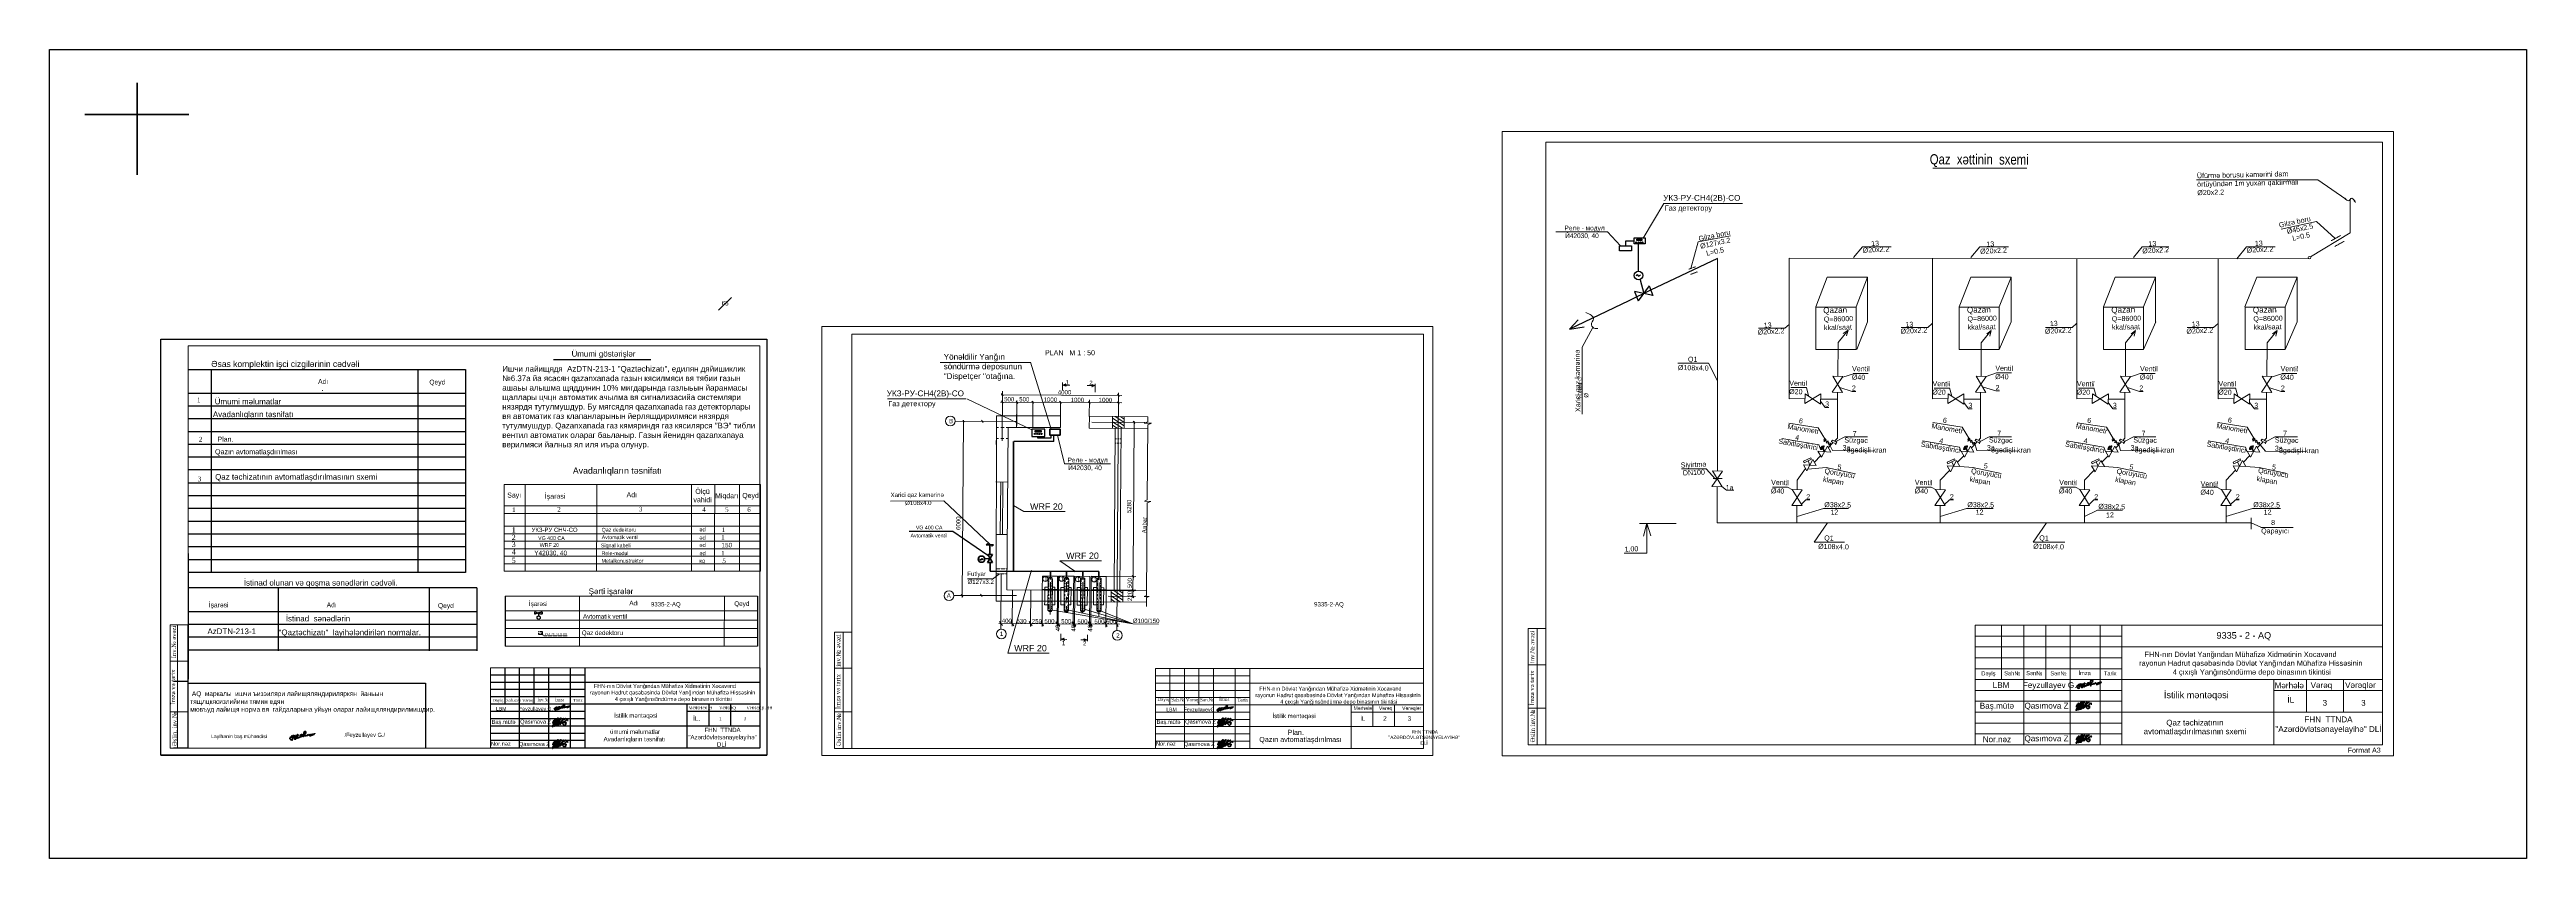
# Model space of a CAD drawing. Header units: metres. Extents: x -32726 to 456644, y -316542 to -32152.
# Drawn here: x -32726 to 138190, y -316542 to -260763 of the extents above; entities that cross this region are included whole.
import ezdxf

# ---------------------------------------------------------------- set-up
doc = ezdxf.new("R2010")
doc.units = ezdxf.units.M
doc.header["$LTSCALE"] = 0.5
for name, pattern in [('ACAD_ISO02W100', [15, 12, -3]), ('ACAD_ISO03W100', [30, 12, -18]), ('DASHDOT2', [12.7, 6.35, -3.175, 0, -3.175]), ('DUZ', [0]), ('{ Diamond }', [12, 4, -2, 2, 2, -2])]:
    doc.linetypes.add(name, pattern=pattern)
for name, color, linetype, lineweight in [('0_Ном._пера__21', 7, 'Continuous', 35), ('33', 7, 'Continuous', 35), ('_0', 7, 'Continuous', 0), ('COL DIVAR_Ном_пера__1', 7, 'Continuous', 40), ('text', 7, 'Continuous', 5), ('VINOSKİ', 7, 'Continuous', 18), ('ştamp', 5, 'Continuous', 18), ('Йїейбїбйещ_Pen_No__255', 7, 'Continuous', 13), ('окна', 140, 'Continuous', 9), ('перегородка', 130, 'Continuous', 20), ('перегородка_Ном._пера__1', 7, 'Continuous', 15), ('размер2_Ном._пера__1', 7, 'Continuous', 15), ('Слой1', 7, 'Continuous', 13), ('Таблица 05', 7, 'Continuous', 5)]:
    doc.layers.add(name, color=color, linetype=linetype, lineweight=lineweight)
for name, color, linetype in [('_штамп рамка', 7, 'Continuous'), ('Künc ştampının yazısı', 7, 'Continuous'), ('polygon', 5, 'Continuous'), ('radiator', 82, 'Continuous'), ('ramka', 7, 'Continuous'), ('Text blocks', 7, 'Continuous'), ('Trees', 92, 'Continuous'), ('ventilaciya', 3, 'Continuous'), ('YAZI', 51, 'Continuous'), ('ФОРМАТ', 7, 'Continuous')]:
    doc.layers.add(name, color=color, linetype=linetype)
doc.styles.add('_Calibri', font='calibri.ttf')
doc.styles.add('A3_Times_AzLat', font='a3ar(la).ttf')
doc.styles.add('Arial', font='arial.ttf', dxfattribs={"height": 200})
doc.styles.add('ARİAL', font='arial.ttf')
doc.styles.add('eeee', font='az97l01.TTF')
doc.styles.add('GENERATED_STYLE_1', font='arial.ttf')
doc.styles.get("Standard").update_dxf_attribs({"font": 'arial.ttf', "height": 1})
doc.styles.add('Standart', font='times.ttf')
doc.styles.add('Times New  Roman', font='times.ttf')
doc.styles.add('Times New Roman', font='times.ttf', dxfattribs={"height": 200})
doc.styles.add('TNR', font='times.ttf', dxfattribs={"height": 10})
doc.styles.add('СГЕНЕРИР_СТИЛЬ_2', font='')
doc.styles.add('СГЕНЕРИР_СТИЛЬ_3', font='A3TI(LB).TTF')
doc.styles.add('стиль1', font='A3TI(LA).TTF', dxfattribs={"height": 300})
doc.styles.get('СГЕНЕРИР_СТИЛЬ_2').set_extended_font_data('Arial Кириллический')

# ---------------------------------------------------------------- blocks, each defined once
blk = doc.blocks.new('_Oblique')
at = {"color": 0, "linetype": 'ByBlock', "lineweight": -2}
blk.add_line((-0.5, -0.5), (0.5, 0.5), dxfattribs=at)

msp = doc.modelspace()

# ---------------------------------------------------------------- linework, layer by layer
at = {"color": 1, "lineweight": 40}
for p, q in [((-26668, -263048), (-26668, -269396)), ((-30299, -265250), (-23103, -265250))]:
    msp.add_line(p, q, dxfattribs=at)
at = {"color": 7, "lineweight": 18}
for p, q in [((97219, -268947), (103703, -268947)), ((115430, -269741), (123789, -269741)), ((125716, -271087), (123789, -269741)), ((121256, -273141), (123693, -272621)), ((124986, -273797), (123693, -272621)), ((81043, -274030), (83268, -273613)), ((92372, -274360), (91755, -275111)), ((92370, -274361), (94345, -274364)), ((100477, -274360), (99860, -275111)), ((100475, -274361), (102450, -274364)), ((111684, -274360), (111067, -275111)), ((111683, -274361), (113511, -274364)), ((118871, -274360), (118205, -275191)), ((118870, -274361), (120845, -274364)), ((90745, -276457), (91234, -276457)), ((89966, -278524), (90455, -278524)), ((85189, -279978), (87021, -279978)), ((87016, -279977), (87319, -279723)), ((95048, -279919), (96880, -279919)), ((96876, -279918), (97178, -279664)), ((105009, -279919), (106841, -279919)), ((106836, -279918), (107139, -279664)), ((114777, -279919), (116608, -279919)), ((116604, -279918), (116907, -279664)), ((22633, -308954), (22633, -280380)), ((22633, -280380), (62072, -280380)), ((62072, -280380), (62072, -308954)), ((73028, -285898), (73025, -281275)), ((34959, -282340), (28724, -282340)), ((36400, -286929), (34959, -282325)), ((79636, -282400), (81757, -282400)), ((81757, -282400), (82363, -283617)), ((91745, -283118), (91014, -283347)), ((91739, -283097), (92776, -283097)), ((101626, -283062), (100901, -283311)), ((101626, -283062), (102663, -283062)), ((111541, -283097), (110816, -283347)), ((111541, -283097), (112578, -283097)), ((121316, -283118), (120584, -283347)), ((121309, -283097), (122346, -283097)), ((34014, -286694), (34025, -284953)), ((87433, -284068), (88506, -284068)), ((88503, -284066), (88650, -284638)), ((89807, -285444), (89469, -285005)), ((91662, -284343), (90805, -284076)), ((91658, -284340), (91907, -284340)), ((97317, -284103), (98389, -284103)), ((98387, -284101), (98534, -284674)), ((99698, -285533), (99360, -285094)), ((101577, -284304), (100735, -284041)), ((101576, -284304), (101825, -284304)), ((107278, -284103), (108350, -284103)), ((108348, -284101), (108495, -284674)), ((109659, -285533), (109321, -285094)), ((111492, -284340), (110650, -284076)), ((111491, -284340), (111740, -284340)), ((117046, -284103), (118118, -284103)), ((118116, -284101), (118263, -284674)), ((119426, -285533), (119089, -285094)), ((121260, -284340), (120418, -284076)), ((121259, -284340), (121508, -284340)), ((42863, -286487), (39191, -286463)), ((87293, -286524), (89310, -286837)), ((89829, -287676), (89311, -286838)), ((89809, -285443), (90058, -285443)), ((97226, -286486), (99243, -286800)), ((99762, -287639), (99244, -286800)), ((99700, -285533), (99949, -285533)), ((107184, -286494), (109201, -286807)), ((109720, -287646), (109202, -286808)), ((109661, -285533), (109910, -285533)), ((116890, -286479), (118907, -286793)), ((119427, -287631), (118909, -286793)), ((119428, -285533), (119678, -285533)), ((86809, -287582), (89377, -288017)), ((89469, -288308), (89372, -288013)), ((89751, -288489), (89747, -288494)), ((90311, -288413), (90108, -287987)), ((90241, -287813), (90302, -287697)), ((90241, -287806), (90297, -287698)), ((90242, -287796), (90291, -287703)), ((90246, -287782), (90282, -287712)), ((90312, -288413), (93145, -288462)), ((90598, -287812), (90515, -287981)), ((90515, -287981), (90529, -287988)), ((90601, -287813), (90518, -287983)), ((90604, -287815), (90521, -287985)), ((90607, -287816), (90524, -287986)), ((90609, -287817), (90526, -287987)), ((90612, -287819), (90529, -287988)), ((90611, -287820), (90529, -287988)), ((91161, -287461), (90537, -287796)), ((90598, -287812), (90612, -287819)), ((91152, -287470), (92711, -287470)), ((96507, -287744), (99075, -288179)), ((99171, -288473), (99074, -288178)), ((99628, -288489), (99624, -288494)), ((100111, -287870), (100274, -288413)), ((100153, -287725), (100194, -287644)), ((100154, -287739), (100205, -287636)), ((100160, -287745), (100215, -287634)), ((100272, -288413), (103106, -288462)), ((100514, -287749), (100431, -287919)), ((100431, -287919), (100445, -287926)), ((100517, -287751), (100434, -287920)), ((100521, -287752), (100438, -287922)), ((100523, -287753), (100440, -287923)), ((100525, -287755), (100442, -287924)), ((100528, -287756), (100445, -287926)), ((100528, -287757), (100445, -287926)), ((101114, -287461), (100491, -287796)), ((100514, -287749), (100528, -287756)), ((101107, -287461), (102666, -287461)), ((106468, -287744), (109036, -288179)), ((109132, -288473), (109035, -288178)), ((109589, -288489), (109584, -288494)), ((110189, -288415), (110049, -287896)), ((110114, -287725), (110154, -287644)), ((110115, -287739), (110166, -287636)), ((110121, -287745), (110176, -287634)), ((110186, -288413), (113020, -288462)), ((110475, -287749), (110392, -287919)), ((110392, -287919), (110406, -287926)), ((110478, -287751), (110395, -287920)), ((110481, -287752), (110398, -287922)), ((110484, -287753), (110401, -287923)), ((110486, -287755), (110403, -287924)), ((110489, -287756), (110406, -287926)), ((110488, -287757), (110406, -287926)), ((111075, -287461), (110451, -287796)), ((110475, -287749), (110489, -287756)), ((111067, -287461), (112627, -287461)), ((116236, -287744), (118804, -288179)), ((118900, -288473), (118803, -288178)), ((119357, -288489), (119352, -288494)), ((120175, -288468), (119812, -288016)), ((119882, -287725), (119922, -287644)), ((119883, -287739), (119934, -287636)), ((119889, -287745), (119944, -287634)), ((120143, -288454), (122977, -288502)), ((120243, -287749), (120160, -287919)), ((120160, -287919), (120174, -287926)), ((120246, -287751), (120163, -287920)), ((120249, -287752), (120166, -287922)), ((120251, -287753), (120168, -287923)), ((120254, -287755), (120171, -287924)), ((120257, -287756), (120174, -287926)), ((120256, -287757), (120174, -287926)), ((120843, -287461), (120219, -287796)), ((120243, -287749), (120257, -287756)), ((120835, -287461), (122395, -287461)), ((79884, -289675), (81590, -289671)), ((82242, -290378), (81588, -289670)), ((89860, -289594), (88613, -289688)), ((89857, -289583), (91888, -290012)), ((98667, -289490), (98664, -289492)), ((100008, -289594), (99101, -289517)), ((99981, -289583), (101954, -289996)), ((108627, -289490), (108625, -289492)), ((109969, -289594), (109062, -289517)), ((109969, -289594), (111915, -289996)), ((118395, -289490), (118393, -289492)), ((119737, -289594), (118830, -289517)), ((119737, -289594), (121683, -289996)), ((34503, -292623), (33801, -292211)), ((82990, -291154), (82670, -290893)), ((82990, -291154), (83487, -291158)), ((86156, -290941), (87194, -290941)), ((87533, -291118), (87190, -290939)), ((88444, -291829), (88136, -292142)), ((88442, -291823), (88737, -291818)), ((96071, -290941), (97108, -290941)), ((97447, -291118), (97104, -290939)), ((98352, -291829), (98044, -292142)), ((98350, -291823), (98645, -291818)), ((106031, -290941), (107069, -290941)), ((107408, -291118), (107065, -290939)), ((108313, -291829), (108005, -292142)), ((108311, -291823), (108605, -291818)), ((115799, -290941), (116836, -290941)), ((117176, -291118), (116833, -290939)), ((118081, -291829), (117773, -292142)), ((118079, -291823), (118373, -291818)), ((34503, -292623), (37363, -292623)), ((76985, -293435), (79527, -293435)), ((89686, -292405), (87858, -292955)), ((89034, -294730), (89952, -293397)), ((91401, -292405), (89686, -292405)), ((99556, -292405), (97728, -292955)), ((101396, -292405), (99556, -292405)), ((104162, -294728), (105080, -293395)), ((108597, -292529), (107689, -292955)), ((110313, -292529), (108597, -292529)), ((119285, -292405), (117457, -292955)), ((119197, -293397), (119859, -293700)), ((121216, -292405), (119285, -292405)), ((119858, -293716), (122098, -293716)), ((75938, -295489), (77484, -295489)), ((89034, -294730), (91125, -294730)), ((104162, -294728), (106330, -294728)), ((30613, -297271), (32355, -297271)), ((33404, -302384), (35004, -296738)), ((36992, -296010), (39852, -296010)), ((36992, -296010), (38031, -296742)), ((33404, -302384), (36263, -302384)), ((120764, -308701), (120764, -304207)), ((62083, -308954), (22632, -308954))]:
    msp.add_line(p, q, dxfattribs=at)
at = {"lineweight": 15}
for p, q in [((77235, -273771), (78661, -271371)), ((84089, -271371), (78661, -271371)), ((30512, -284855), (25085, -284855)), ((35096, -287001), (30563, -284848))]:
    msp.add_line(p, q, dxfattribs=at)
at = {"lineweight": 30}
for p, q in [((76054, -273948), (76611, -273949)), ((76054, -274303), (76054, -273948))]:
    msp.add_line(p, q, dxfattribs=at)
at = {"color": 0, "lineweight": 30, "ltscale": 10}
msp.add_line((76918, -276039), (76918, -274156), dxfattribs=at)
at = {"lineweight": 18}
for p, q in [((80532, -275857), (81043, -274030)), ((73778, -279930), (73025, -281275)), ((69314, -303183), (69314, -300683)), ((69314, -300683), (70514, -300683)), ((69914, -308708), (69914, -300683)), ((128264, -300457), (100142, -300457)), ((100142, -300457), (100142, -308704)), ((101974, -300457), (101974, -304207)), ((103514, -300457), (103514, -308705)), ((105014, -300457), (105014, -304207)), ((106699, -300433), (106699, -308681)), ((108764, -300457), (108764, -308704)), ((110264, -300457), (110264, -308704)), ((21433, -303429), (21433, -300929)), ((21433, -300929), (22633, -300929)), ((22033, -308955), (22033, -300929)), ((110260, -301207), (100142, -301207)), ((128264, -301957), (100142, -301957)), ((22633, -303429), (21433, -303429)), ((21433, -306429), (21433, -303429)), ((70514, -303183), (69314, -303183)), ((69314, -306183), (69314, -303183)), ((110264, -302707), (100142, -302707)), ((110264, -303457), (100142, -303457)), ((128264, -304207), (100144, -304207)), ((123014, -304208), (123014, -306449)), ((125564, -304206), (125564, -306458)), ((43588, -304952), (50089, -304952)), ((43588, -305452), (50089, -305452)), ((110260, -305707), (100142, -305707)), ((110262, -304957), (100144, -304957)), ((120762, -304957), (128267, -304957)), ((21433, -308955), (21433, -306429)), ((22633, -306429), (21433, -306429)), ((43588, -306452), (50089, -306452)), ((43588, -306952), (50089, -306952)), ((69314, -308708), (69314, -306183)), ((70514, -306183), (69314, -306183)), ((128264, -306457), (100142, -306457)), ((110260, -307207), (100142, -307207)), ((22633, -308955), (21433, -308955)), ((70514, -308708), (69314, -308708)), ((110260, -307957), (100142, -307957)), ((20557, -309454), (62734, -309454))]:
    msp.add_line(p, q, dxfattribs=at)
at = {"color": 0}
for p, q in [((-23157, -282835), (-4012, -282835)), ((-21572, -282835), (-21572, -296815)), ((-7304, -282879), (-7304, -296815)), ((-4012, -282835), (-4012, -296815)), ((-4012, -284481), (-23157, -284481)), ((-4012, -285359), (-23157, -285359)), ((-4012, -286237), (-23157, -286237)), ((-4012, -287115), (-23157, -287115)), ((-4012, -287993), (-23157, -287993)), ((-4012, -288870), (-23157, -288870)), ((-4012, -289743), (-23157, -289743)), ((-4012, -290664), (-23157, -290664)), ((-4012, -291542), (-23157, -291542)), ((-4012, -292420), (-23157, -292420)), ((-4012, -293298), (-23157, -293298)), ((-23158, -295503), (-23158, -304171)), ((-4012, -294170), (-23157, -294170)), ((-4012, -295064), (-23157, -295064)), ((-4012, -295942), (-23157, -295942)), ((-4012, -296815), (-23157, -296815)), ((-3239, -297890), (-23128, -297890)), ((-16955, -297890), (-16955, -302224)), ((-6531, -297890), (-6531, -302224)), ((-3239, -297890), (-3239, -302224)), ((-3239, -299536), (-23128, -299536)), ((-3239, -300414), (-23128, -300414)), ((-3239, -301292), (-23128, -301292)), ((-3239, -302169), (-23128, -302169)), ((-23157, -304463), (-6783, -304463)), ((-6783, -304463), (-6783, -308927)), ((-25046, -309412), (16780, -309412))]:
    msp.add_line(p, q, dxfattribs=at)
for p, q in [((-23157, -282835), (-16440, -282835)), ((2058, -282130), (8774, -282130))]:
    msp.add_line(p, q)
at = {"color": 7, "lineweight": 35, "ltscale": 1500}
for p, q in [((33802, -287801), (33801, -296737)), ((32155, -294933), (32151, -295587)), ((32156, -295377), (32156, -295587)), ((32177, -296140), (32176, -296735)), ((32176, -296735), (39670, -296744)), ((36337, -296744), (36337, -297072)), ((37450, -296752), (37450, -297080)), ((38572, -296760), (38572, -297088)), ((39669, -296765), (39669, -297093))]:
    msp.add_line(p, q, dxfattribs=at)
at = {"color": 0, "lineweight": 18}
for p, q in [((89608, -288226), (89479, -288347)), ((89491, -288336), (89482, -288247)), ((89502, -288325), (89491, -288224)), ((89518, -288310), (89506, -288192)), ((89532, -288297), (89527, -288167)), ((89546, -288284), (89541, -288152)), ((89561, -288270), (89557, -288138)), ((89572, -288260), (89568, -288131)), ((89580, -288253), (89581, -288122)), ((89597, -288237), (89595, -288115)), ((89608, -288226), (89738, -288098)), ((89612, -288222), (89610, -288108)), ((89626, -288209), (89622, -288104)), ((89639, -288195), (89635, -288100)), ((89654, -288181), (89650, -288097)), ((89667, -288169), (89662, -288095)), ((89679, -288157), (89675, -288094)), ((89694, -288141), (89691, -288093)), ((89712, -288124), (89710, -288094)), ((99485, -288226), (99356, -288347)), ((99368, -288336), (99359, -288247)), ((99379, -288325), (99368, -288224)), ((99395, -288310), (99383, -288192)), ((99409, -288297), (99404, -288167)), ((99423, -288284), (99418, -288152)), ((99438, -288270), (99434, -288138)), ((99449, -288260), (99445, -288131)), ((99457, -288253), (99458, -288122)), ((99474, -288237), (99472, -288115)), ((99485, -288226), (99615, -288098)), ((99489, -288222), (99487, -288108)), ((99503, -288209), (99499, -288104)), ((99516, -288195), (99512, -288100)), ((99531, -288181), (99527, -288097)), ((99544, -288169), (99539, -288095)), ((99556, -288157), (99552, -288094)), ((99571, -288141), (99568, -288093)), ((99589, -288124), (99587, -288094)), ((109446, -288226), (109316, -288347)), ((109329, -288336), (109319, -288247)), ((109340, -288325), (109329, -288224)), ((109356, -288310), (109344, -288192)), ((109370, -288297), (109365, -288167)), ((109384, -288284), (109378, -288152)), ((109399, -288270), (109395, -288138)), ((109409, -288260), (109406, -288131)), ((109417, -288253), (109419, -288122)), ((109435, -288237), (109433, -288115)), ((109446, -288226), (109576, -288098)), ((109450, -288222), (109448, -288108)), ((109463, -288209), (109460, -288104)), ((109477, -288195), (109473, -288100)), ((109492, -288181), (109488, -288097)), ((109504, -288169), (109500, -288095)), ((109516, -288157), (109513, -288094)), ((109532, -288141), (109529, -288093)), ((109549, -288124), (109548, -288094)), ((119214, -288226), (119084, -288347)), ((119097, -288336), (119087, -288247)), ((119108, -288325), (119097, -288224)), ((119124, -288310), (119112, -288192)), ((119138, -288297), (119132, -288167)), ((119152, -288284), (119146, -288152)), ((119167, -288270), (119163, -288138)), ((119177, -288260), (119173, -288131)), ((119185, -288253), (119187, -288122)), ((119202, -288237), (119201, -288115)), ((119214, -288226), (119344, -288098)), ((119218, -288222), (119216, -288108)), ((119231, -288209), (119227, -288104)), ((119245, -288195), (119241, -288100)), ((119259, -288181), (119256, -288097)), ((119272, -288169), (119268, -288095)), ((119284, -288157), (119280, -288094)), ((119300, -288141), (119296, -288093)), ((119317, -288124), (119316, -288094)), ((25307, -291895), (28991, -291893))]:
    msp.add_line(p, q, dxfattribs=at)
at = {"color": 7, "lineweight": 30}
for p, q in [((33846, -292184), (33757, -292237)), ((35048, -296712), (34959, -296765)), ((38015, -296701), (38044, -296771))]:
    msp.add_line(p, q, dxfattribs=at)
at = {"color": 0, "lineweight": 35}
for p, q in [((32005, -296137), (32346, -295590)), ((32336, -296142), (32015, -295585)), ((32346, -295590), (32015, -295585)), ((32336, -296142), (32005, -296137))]:
    msp.add_line(p, q, dxfattribs=at)
at = {"color": 7, "linetype": 'ACAD_ISO03W100', "lineweight": 18}
for p, q in [((32590, -296914), (33338, -296913)), ((32591, -296574), (33337, -296574))]:
    msp.add_line(p, q, dxfattribs=at)
at = {"linetype": 'Continuous', "lineweight": 18}
for p, q in [((32947, -296968), (32920, -300732)), ((33728, -298026), (33709, -300531)), ((34978, -298035), (34971, -300543)), ((35779, -297999), (35765, -300548)), ((36820, -298005), (36806, -300558)), ((36898, -298003), (36879, -300554)), ((37938, -298013), (37919, -300564)), ((38018, -298015), (38004, -300565)), ((39058, -298021), (39039, -300572)), ((39145, -298022), (39132, -300573)), ((40185, -298030), (40168, -300584))]:
    msp.add_line(p, q, dxfattribs=at)
at = {"color": 7, "lineweight": 18, "ltscale": 1500}
for p, q in [((35780, -297997), (35787, -297068)), ((36827, -297075), (35787, -297068)), ((36827, -297075), (36820, -298005)), ((36820, -298005), (36827, -297075)), ((36898, -298006), (36904, -297076)), ((37944, -297083), (36904, -297076)), ((37938, -298013), (37944, -297083)), ((38018, -298014), (38025, -297084)), ((38024, -297198), (38018, -298013)), ((39065, -297091), (38025, -297084)), ((39065, -297091), (39058, -298021)), ((39058, -298021), (39065, -297091)), ((39145, -298022), (39152, -297089)), ((40192, -297097), (39152, -297089)), ((40185, -298030), (40192, -297097)), ((36820, -298005), (35780, -297997)), ((35942, -298851), (35940, -299051)), ((35940, -299051), (36172, -299052)), ((35942, -298852), (35949, -297842)), ((35949, -297842), (36182, -297843)), ((36640, -299056), (36472, -299055)), ((36649, -297847), (36481, -297846)), ((36642, -298839), (36640, -299056)), ((36642, -298841), (36649, -297847)), ((37938, -298013), (36898, -298006)), ((37053, -299047), (37062, -297850)), ((37053, -299047), (37285, -299048)), ((37062, -297850), (37294, -297852)), ((37585, -299051), (37753, -299052)), ((37762, -297855), (37594, -297854)), ((37753, -299052), (37762, -297855)), ((39058, -298021), (38018, -298014)), ((38181, -298869), (38179, -299068)), ((38179, -299068), (38408, -299070)), ((38181, -298869), (38188, -297858)), ((38188, -297858), (38417, -297860)), ((38710, -298875), (38709, -299075)), ((38879, -299074), (38709, -299072)), ((38888, -297863), (38717, -297862)), ((38879, -299074), (38888, -297863)), ((40185, -298030), (39145, -298022)), ((39306, -299059), (39315, -297866)), ((39306, -299060), (39537, -299062)), ((39315, -297866), (39546, -297868)), ((39837, -299062), (40006, -299063)), ((40015, -297871), (39846, -297870)), ((40008, -298866), (40006, -299063)), ((40008, -298866), (40015, -297871))]:
    msp.add_line(p, q, dxfattribs=at)
at = {"color": 7, "linetype": 'Continuous', "lineweight": 18, "ltscale": 50}
for p, q in [((36185, -297299), (36170, -299450)), ((36235, -297299), (36235, -297351)), ((36435, -297376), (36434, -297472)), ((36436, -297301), (36436, -297326)), ((36485, -297301), (36470, -299452)), ((37298, -297309), (37282, -299461)), ((37347, -297385), (37347, -297481)), ((37348, -297310), (37348, -297362)), ((37548, -297311), (37548, -297337)), ((37598, -297311), (37582, -299463)), ((38421, -297315), (38405, -299468)), ((38471, -297315), (38470, -297367)), ((38670, -297392), (38670, -297488)), ((38671, -297317), (38671, -297343)), ((38721, -297317), (38705, -299471)), ((39550, -297323), (39534, -299476)), ((39600, -297324), (39599, -297376)), ((39768, -297325), (39768, -297351)), ((39850, -297326), (39834, -299478)), ((36225, -298766), (36224, -298883)), ((36225, -299004), (36224, -299116)), ((36226, -298552), (36225, -298670)), ((36228, -298299), (36227, -298441)), ((36230, -298078), (36229, -298214)), ((36233, -297651), (36232, -297740)), ((36232, -297775), (36232, -297836)), ((36234, -297544), (36233, -297618)), ((36234, -297899), (36233, -298023)), ((36235, -297410), (36234, -297484)), ((36425, -298755), (36424, -298885)), ((36426, -298981), (36425, -299102)), ((36427, -298507), (36426, -298671)), ((36429, -298263), (36428, -298418)), ((36431, -298074), (36430, -298197)), ((36432, -297778), (36432, -297824)), ((36434, -297510), (36433, -297617)), ((36433, -297660), (36433, -297741)), ((36434, -297893), (36434, -297996)), ((37335, -299060), (37334, -299171)), ((37335, -298958), (37335, -299040)), ((37337, -298776), (37337, -298894)), ((37339, -298563), (37338, -298680)), ((37341, -298309), (37340, -298451)), ((37345, -297923), (37344, -298015)), ((37346, -297554), (37346, -297628)), ((37346, -297747), (37346, -297839)), ((37346, -298056), (37346, -298179)), ((37482, -298575), (37482, -298649)), ((37536, -299065), (37535, -299157)), ((37538, -298765), (37537, -298895)), ((37540, -298518), (37538, -298682)), ((37541, -298274), (37540, -298428)), ((37544, -297909), (37543, -298033)), ((37546, -297689), (37545, -297835)), ((37547, -297422), (37546, -297496)), ((37547, -297521), (37546, -297616)), ((37552, -298057), (37551, -298181)), ((38460, -298510), (38459, -298652)), ((38460, -298782), (38459, -298899)), ((38461, -298830), (38460, -298947)), ((38461, -299000), (38460, -299120)), ((38463, -298291), (38462, -298434)), ((38465, -298086), (38464, -298210)), ((38468, -297668), (38467, -297759)), ((38467, -297825), (38467, -297852)), ((38469, -297906), (38468, -298009)), ((38470, -297531), (38469, -297605)), ((38471, -297402), (38470, -297476)), ((38659, -298511), (38658, -298666)), ((38660, -298771), (38659, -298901)), ((38662, -298785), (38661, -298949)), ((38662, -299026), (38661, -299137)), ((38664, -298279), (38663, -298434)), ((38665, -298094), (38664, -298204)), ((38669, -297667), (38668, -297766)), ((38669, -297915), (38668, -298019)), ((38669, -297526), (38669, -297622)), ((38671, -297821), (38670, -297854)), ((39544, -297707), (39543, -297830)), ((39588, -298790), (39587, -298908)), ((39590, -298577), (39589, -298694)), ((39590, -298993), (39589, -299104)), ((39592, -298323), (39591, -298466)), ((39597, -297676), (39596, -297768)), ((39596, -297833), (39596, -297861)), ((39598, -297568), (39597, -297642)), ((39598, -297914), (39597, -298017)), ((39598, -298070), (39597, -298194)), ((39599, -297434), (39598, -297508)), ((39789, -298779), (39788, -298909)), ((39790, -298532), (39789, -298696)), ((39790, -298991), (39789, -299111)), ((39792, -298288), (39791, -298442)), ((39795, -298070), (39794, -298194)), ((39797, -297703), (39796, -297849)), ((39798, -297535), (39798, -297631)), ((39798, -297923), (39801, -298024)), ((39799, -297401), (39799, -297496)), ((36470, -299453), (36170, -299450)), ((36219, -299403), (36218, -299447)), ((36219, -299418), (36218, -299516)), ((36419, -299517), (36218, -299516)), ((36222, -299271), (36221, -299338)), ((36224, -299154), (36224, -299229)), ((36419, -299400), (36419, -299457)), ((36420, -299445), (36419, -299517)), ((36422, -299273), (36421, -299340)), ((36424, -299153), (36424, -299233)), ((37582, -299463), (37282, -299461)), ((37330, -299328), (37329, -299430)), ((37331, -299441), (37330, -299541)), ((37532, -299542), (37330, -299541)), ((37333, -299194), (37332, -299295)), ((37533, -299442), (37532, -299542)), ((37534, -299322), (37533, -299424)), ((37535, -299182), (37534, -299283)), ((38705, -299471), (38405, -299468)), ((38454, -299469), (38453, -299534)), ((38655, -299535), (38453, -299534)), ((38455, -299401), (38455, -299468)), ((38457, -299289), (38456, -299356)), ((38460, -299172), (38459, -299246)), ((38656, -299411), (38655, -299535)), ((38657, -299291), (38657, -299358)), ((38660, -299171), (38659, -299251)), ((39834, -299478), (39534, -299476)), ((39582, -299476), (39581, -299541)), ((39783, -299543), (39581, -299541)), ((39582, -299408), (39582, -299475)), ((39585, -299281), (39585, -299348)), ((39588, -299163), (39587, -299238)), ((39784, -299478), (39783, -299543)), ((39784, -299410), (39784, -299476)), ((39786, -299283), (39785, -299349)), ((39786, -299283), (39786, -299349)), ((39788, -299162), (39788, -299243))]:
    msp.add_line(p, q, dxfattribs=at)
at = {"color": 7, "linetype": 'Continuous', "lineweight": 18}
for p, q in [((36335, -297308), (36337, -297072)), ((37448, -297319), (37450, -297082)), ((38571, -297325), (38572, -297088)), ((39668, -297333), (39670, -297096)), ((36318, -299718), (36334, -297482)), ((37436, -298950), (37439, -298491)), ((37442, -298159), (37447, -297492)), ((38552, -299635), (38569, -297498)), ((39681, -299807), (39698, -297512)), ((36360, -299396), (42035, -300365)), ((37435, -299614), (37438, -299155)), ((38594, -299332), (42035, -300365)), ((39683, -299412), (42035, -300365)), ((42034, -300364), (43801, -300377))]:
    msp.add_line(p, q, dxfattribs=at)
at = {"color": 0, "ltscale": 2}
for p, q in [((-1293, -298463), (-1293, -301914)), ((16127, -298463), (16127, -301914))]:
    msp.add_line(p, q, dxfattribs=at)
at = {"color": 0, "lineweight": 25, "ltscale": 0.25}
for p, q in [((-24164, -304314), (-23157, -304314)), ((-24164, -308927), (-23157, -308927))]:
    msp.add_line(p, q, dxfattribs=at)
at = {"lineweight": 18}
msp.add_lwpolyline([(129014, -266407), (67514, -266407), (67514, -309457), (129014, -309457)], close=True, dxfattribs=at)
at = {"lineweight": 30}
for points in [[(76611, -273751), (77368, -273751), (77368, -274156), (76611, -274156)], [(76797, -273841), (77158, -273841), (77158, -273935), (76797, -273935)]]:
    msp.add_lwpolyline(points, close=True, dxfattribs=at)
at = {"color": 0}
msp.add_lwpolyline([(-25046, -280733), (16780, -280733), (16780, -309412), (-25046, -309412)], close=True, dxfattribs=at)
at = {"color": 0, "lineweight": 30}
msp.add_lwpolyline([(35294, -287033), (35692, -287033), (35692, -287137), (35294, -287137)], close=True, dxfattribs=at)
at = {"color": 0}
msp.add_lwpolyline([(-25046, -309412), (16780, -309412)], dxfattribs=at)
at = {"lineweight": 30}
for centre, radius in [((76765, -274060), 35.8), ((76912, -274060), 35.8), ((77047, -274060), 35.8), ((77186, -274060), 35.8), ((76918, -276342), 303)]:
    msp.add_circle(centre, radius, dxfattribs=at)
at = {"color": 7, "lineweight": 18, "ltscale": 1500}
msp.add_circle((123222, -275111), 87.8, dxfattribs=at)
at = {"color": 0, "lineweight": 30}
for centre in [(35259, -287273), (35420, -287273), (35569, -287273), (35722, -287273)]:
    msp.add_circle(centre, 39.4, dxfattribs=at)
at = {"color": 0, "linetype": 'DUZ', "lineweight": 35}
msp.add_circle((31580, -295905), 216, dxfattribs=at)
at = {"linetype": 'Continuous', "lineweight": 18}
for centre in [(35988, -297269), (37108, -297256), (38249, -297294), (39364, -297308)]:
    msp.add_circle(centre, 176, dxfattribs=at)
at = {"color": 0, "lineweight": 18}
for centre, radius, start, end in [((89692, -288315), 222, 77.89545, 188.16076), ((89488, -288097), 251, 266.3203, 359.73576), ((99569, -288315), 222, 77.89545, 188.16076), ((99365, -288097), 251, 266.3203, 359.73576), ((109529, -288315), 222, 77.89545, 188.16076), ((109325, -288097), 251, 266.3203, 359.73576), ((119297, -288315), 222, 77.89545, 188.16076), ((119093, -288097), 251, 266.3203, 359.73576)]:
    msp.add_arc(centre, radius, start, end, dxfattribs=at)
at = {"color": 7, "linetype": 'Continuous', "lineweight": 18, "ltscale": 50}
for centre, radius, start, end in [((36335, -297299), 150, 358.81046, 182.23502), ((36335, -297300), 100, 141.55355, 177.83888), ((36335, -297300), 100, 69.30218, 112.27445), ((36335, -297300), 100, 359.22902, 47.34466), ((37448, -297309), 150, 358.81046, 182.23502), ((37449, -297310), 100, 141.55355, 177.83888), ((37448, -297310), 100, 69.30218, 112.27445), ((37448, -297310), 100, 359.22902, 47.34466), ((38571, -297315), 150, 358.81046, 182.23502), ((38571, -297316), 100, 141.55355, 177.83888), ((38571, -297316), 100, 69.30218, 112.27445), ((38571, -297316), 100, 359.22902, 47.34466), ((39700, -297323), 150, 358.81046, 182.23502), ((39700, -297324), 100, 141.55355, 177.83888), ((39700, -297324), 100, 69.30218, 112.27445), ((39700, -297324), 100, 359.22902, 47.34466)]:
    msp.add_arc(centre, radius, start, end, dxfattribs=at)
at = {"lineweight": 18}
msp.add_open_spline([(125674, -271009), (125591, -270966), (125980, -271407), (126059, -270755), (126564, -271479), (126271, -271178), (126293, -271207)], degree=3, knots=[0, 0, 0, 0, 281.6760731, 586.3296409, 940.1431614, 1050.0989223, 1050.0989223, 1050.0989223, 1050.0989223], dxfattribs=at)
at = {"lineweight": 30}
msp.add_open_spline([(76771, -276355), (76787, -276320), (76828, -276227), (76922, -276490), (76995, -276288), (77052, -276289), (77053, -276289), (77053, -276289)], degree=3, knots=[0, 0, 0, 0, 86.0506927, 227.067747, 394.0208143, 395.9035787, 396.8449593, 396.8449593, 396.8449593, 396.8449593], dxfattribs=at)
at = {"color": 0, "lineweight": 35}
msp.add_open_spline([(31684, -295945), (31647, -295905), (31587, -295842), (31586, -296003), (31403, -295893), (31446, -295903), (31447, -295903)], degree=3, knots=[0, 0, 0, 0, 105.9646814, 172.3204957, 300.1026141, 302.8920128, 302.8920128, 302.8920128, 302.8920128], dxfattribs=at)
at = {"layer": '0_Ном._пера__21', "color": 5, "linetype": 'Continuous', "flags": 128}
for points in [[(107443, -304549), (107507, -304630), (107560, -304642), (107717, -304524, 1.2496404), (107657, -304468, 0.0792582), (107571, -304648), (107571, -304726), (107563, -304754), (107499, -304765), (107483, -304733), (107509, -304700), (107611, -304691), (107635, -304685), (107657, -304651), (107649, -304645), (107633, -304669), (107646, -304700), (107665, -304700), (107730, -304654), (107738, -304621), (107726, -304604), (107704, -304620), (107699, -304649), (107712, -304667), (107749, -304658), (107927, -304587), (107985, -304522), (108005, -304465), (108001, -304431), (107956, -304431), (107902, -304456), (107850, -304500), (107861, -304550), (107901, -304577), (107949, -304589), (107988, -304578), (108054, -304549), (108135, -304484), (108231, -304380), (108257, -304310), (108242, -304256), (108187, -304218), (108157, -304235), (108118, -304321), (108094, -304481), (108083, -304549), (108098, -304576), (108119, -304657), (108149, -304530), (108174, -304490), (108196, -304517), (108223, -304535), (108260, -304535), (108311, -304508), (108349, -304482), (108344, -304463), (108333, -304478), (108351, -304501), (108384, -304506), (108413, -304488), (108474, -304452), (108474, -304436), (108459, -304436), (108433, -304462), (108501, -304481), (108589, -304449), (108649, -304430), (108725, -304411), (108819, -304388), (108866, -304388), (108840, -304407), (108801, -304434), (108717, -304470), (108562, -304540), (108503, -304556)], [(2288, -306141), (2329, -306193), (2364, -306201), (2466, -306124, 1.2496404), (2427, -306088, 0.0792582), (2371, -306205), (2371, -306255), (2366, -306274), (2324, -306281), (2314, -306260), (2330, -306238), (2397, -306233), (2412, -306229), (2427, -306206), (2421, -306203), (2411, -306219), (2419, -306239), (2432, -306239), (2474, -306208), (2479, -306187), (2471, -306176), (2457, -306187), (2454, -306205), (2462, -306217), (2487, -306211), (2602, -306165), (2640, -306123), (2653, -306086), (2650, -306064), (2620, -306064), (2586, -306080), (2552, -306108), (2559, -306141), (2585, -306158), (2616, -306166), (2642, -306159), (2684, -306140), (2737, -306098), (2799, -306031), (2816, -305986), (2806, -305951), (2771, -305926), (2751, -305937), (2726, -305992), (2710, -306096), (2703, -306141), (2713, -306158), (2727, -306158), (2746, -306128), (2762, -306102), (2776, -306120), (2794, -306131), (2818, -306131), (2851, -306114), (2875, -306097), (2872, -306085), (2865, -306094), (2877, -306109), (2898, -306112), (2917, -306101), (2957, -306077), (2957, -306067), (2947, -306067), (2930, -306084), (2974, -306096), (3032, -306076), (3070, -306063), (3119, -306051), (3180, -306036), (3211, -306036), (3194, -306048), (3169, -306065), (3114, -306089), (3014, -306134), (2975, -306145)], [(107341, -304715, 0.2027102), (107363, -304641, -0.0832168), (107373, -304516, -0.5409747), (107425, -304507), (107443, -304549)], [(107451, -304560), (107491, -304526, -1.0345012), (107544, -304568), (107419, -304679)], [(107674, -304562), (107666, -304572, -0.4342938), (107656, -304572, -0.1602621), (107656, -304562), (107660, -304557), (107665, -304556), (107671, -304557)], [(2221, -306248, 0.2027102), (2236, -306200, -0.0832168), (2243, -306119, -0.5409747), (2276, -306113), (2288, -306141)], [(2293, -306148), (2319, -306125, -1.0345012), (2353, -306152), (2273, -306225)], [(2438, -306149), (2432, -306155, -0.4342938), (2426, -306155, -0.1602621), (2426, -306149), (2428, -306146), (2432, -306145), (2435, -306145)], [(47961, -306314, 0.2027102), (47976, -306266, -0.0832168), (47982, -306185, -0.5409747), (48016, -306179), (48027, -306207)], [(48033, -306214), (48059, -306192, -1.0345012), (48093, -306219), (48012, -306291)], [(48027, -306207), (48069, -306259), (48104, -306267), (48205, -306191, 1.2496404), (48167, -306154, 0.0792582), (48111, -306271), (48111, -306321), (48106, -306340), (48064, -306347), (48054, -306326), (48070, -306305), (48137, -306299), (48152, -306295), (48166, -306273), (48161, -306269), (48151, -306285), (48159, -306305), (48172, -306305), (48214, -306275), (48219, -306253), (48211, -306243), (48197, -306253), (48194, -306271), (48202, -306283), (48226, -306277), (48342, -306232), (48379, -306189), (48392, -306152), (48390, -306130), (48360, -306130), (48326, -306147), (48292, -306175), (48299, -306207), (48325, -306225), (48356, -306233), (48381, -306226), (48424, -306207), (48476, -306164), (48539, -306097), (48556, -306052), (48546, -306017), (48511, -305992), (48491, -306003), (48466, -306059), (48450, -306163), (48443, -306207), (48453, -306224), (48467, -306224), (48485, -306195), (48502, -306169), (48516, -306186), (48534, -306198), (48557, -306198), (48591, -306180), (48615, -306163), (48612, -306151), (48605, -306161), (48617, -306175), (48638, -306179), (48657, -306167), (48697, -306144), (48697, -306133), (48687, -306133), (48670, -306150), (48714, -306162), (48771, -306142), (48810, -306130), (48859, -306117), (48920, -306102), (48951, -306102), (48934, -306114), (48909, -306132), (48854, -306156), (48754, -306201), (48715, -306211)], [(48178, -306215), (48172, -306222, -0.4342938), (48166, -306222, -0.1602621), (48166, -306215), (48168, -306212), (48172, -306211), (48175, -306212)], [(-15964, -308274, 0.2027102), (-15941, -308199, -0.0832168), (-15931, -308072, -0.5409747), (-15878, -308063), (-15861, -308106)], [(-15852, -308117), (-15811, -308082, -1.0345012), (-15758, -308124), (-15884, -308238)], [(-15861, -308106), (-15796, -308188), (-15741, -308200), (-15582, -308080, 1.2496404), (-15643, -308023, 0.0792582), (-15730, -308207), (-15730, -308285), (-15738, -308314), (-15804, -308326), (-15820, -308293), (-15794, -308259), (-15689, -308250), (-15666, -308244), (-15643, -308209), (-15651, -308204), (-15667, -308228), (-15654, -308259), (-15635, -308259), (-15569, -308212), (-15561, -308179), (-15573, -308162), (-15596, -308178), (-15601, -308207), (-15587, -308225), (-15549, -308216), (-15369, -308145), (-15310, -308078), (-15289, -308020), (-15294, -307986), (-15340, -307986), (-15394, -308012), (-15447, -308056), (-15436, -308107), (-15395, -308134), (-15346, -308146), (-15307, -308135), (-15240, -308106), (-15158, -308039), (-15060, -307934), (-15034, -307863), (-15049, -307808), (-15104, -307770), (-15135, -307787), (-15175, -307874), (-15199, -308037), (-15210, -308106), (-15195, -308133), (-15173, -308133), (-15144, -308087), (-15118, -308046), (-15096, -308073), (-15068, -308091), (-15031, -308091), (-14978, -308064), (-14940, -308037), (-14946, -308019), (-14957, -308034), (-14938, -308057), (-14905, -308062), (-14876, -308044), (-14813, -308007), (-14813, -307991), (-14829, -307991), (-14854, -308017), (-14786, -308036), (-14696, -308004), (-14636, -307985), (-14559, -307966), (-14463, -307942), (-14415, -307942), (-14442, -307961), (-14481, -307988), (-14567, -308026), (-14724, -308096), (-14784, -308112)], [(-15625, -308119), (-15634, -308129, -0.4342938), (-15644, -308129, -0.1602621), (-15644, -308119), (-15640, -308114), (-15634, -308113), (-15629, -308113)]]:
    msp.add_lwpolyline(points, format="xyb", dxfattribs=at)
for points in [[(107304, -304638, -0.3006337), (107333, -304592, 0.2802498), (107332, -304553, 0.2687794), (107286, -304545, 0.1221921), (107162, -304713), (107165, -304742, 0.0999903), (107262, -304811, 0.2003981), (107333, -304805, 0.3129138), (107336, -304706, -0.2937938)], [(2197, -306198, -0.3006337), (2217, -306168, 0.2802498), (2216, -306143, 0.2687794), (2186, -306138, 0.1221921), (2106, -306247), (2107, -306266, 0.0999903), (2171, -306310, 0.2003981), (2217, -306307, 0.3129138), (2218, -306242, -0.2937938)], [(47937, -306265, -0.3006337), (47957, -306234, 0.2802498), (47956, -306209, 0.2687794), (47926, -306204, 0.1221921), (47846, -306313), (47847, -306332, 0.0999903), (47910, -306377, 0.2003981), (47957, -306373, 0.3129138), (47958, -306309, -0.2937938)], [(-16002, -308196, -0.3006337), (-15972, -308149, 0.2802498), (-15973, -308110, 0.2687794), (-16020, -308101, 0.1221921), (-16145, -308272), (-16143, -308302, 0.0999903), (-16044, -308372, 0.2003981), (-15972, -308366, 0.3129138), (-15969, -308265, -0.2937938)]]:
    msp.add_lwpolyline(points, format="xyb", close=True, dxfattribs=at)
at = {"layer": '33', "lineweight": 18}
for p, q in [((126035, -273409), (126035, -271108)), ((123290, -275056), (126035, -273409)), ((87315, -275144), (123221, -275199)), ((87315, -275144), (87317, -284837)), ((97199, -275159), (97194, -284837)), ((107155, -275174), (107155, -284837)), ((89165, -278502), (89944, -276453)), ((89942, -276455), (92722, -276455)), ((91927, -278505), (92723, -276455)), ((92727, -276458), (92727, -279559)), ((99034, -278502), (99857, -276448)), ((99855, -276455), (102636, -276455)), ((101811, -278505), (102636, -276455)), ((102641, -276458), (102641, -279559)), ((108995, -278502), (109818, -276448)), ((109816, -276455), (112597, -276455)), ((111771, -278505), (112597, -276455)), ((112602, -276458), (112602, -279559)), ((116923, -275189), (116923, -284837)), ((118763, -278502), (119586, -276448)), ((119584, -276455), (122365, -276455)), ((121539, -278505), (122365, -276455)), ((122370, -276458), (122370, -279559)), ((89163, -278523), (89163, -281446)), ((89163, -278523), (91932, -278523)), ((91932, -278523), (91932, -281446)), ((99040, -278523), (99040, -281446)), ((99040, -278523), (101809, -278523)), ((101809, -278523), (101809, -281446)), ((109001, -278523), (109001, -281446)), ((109001, -278523), (111770, -278523)), ((111770, -278523), (111770, -281446)), ((118769, -278523), (118769, -281446)), ((118769, -278523), (121538, -278523)), ((121538, -278523), (121538, -281446)), ((20557, -309454), (20557, -279854)), ((20557, -279854), (62734, -279854)), ((62734, -309454), (62734, -279854)), ((90686, -280957), (91384, -280115)), ((91384, -280115), (91033, -280348)), ((91384, -280115), (91281, -280500)), ((91991, -281436), (92730, -279546)), ((100563, -280980), (101261, -280138)), ((101261, -280138), (100944, -280371)), ((101261, -280138), (101158, -280523)), ((101802, -281436), (102644, -279546)), ((110524, -280980), (111222, -280138)), ((111222, -280138), (110905, -280371)), ((111222, -280138), (111119, -280523)), ((111762, -281436), (112605, -279546)), ((120292, -280980), (120990, -280138)), ((120990, -280138), (120673, -280371)), ((120990, -280138), (120887, -280523)), ((121530, -281436), (122373, -279546)), ((89163, -281446), (91932, -281446)), ((90686, -280957), (90681, -283302)), ((99040, -281446), (101809, -281446)), ((100563, -280980), (100558, -283302)), ((109001, -281446), (111770, -281446)), ((110524, -280980), (110519, -283302)), ((118769, -281446), (121538, -281446)), ((120292, -280980), (120286, -283302)), ((32949, -284561), (41261, -284620)), ((33085, -285156), (32968, -284987)), ((33089, -284646), (32972, -284477)), ((33008, -287751), (33033, -284323)), ((34083, -285171), (33966, -285001)), ((34084, -285171), (33967, -285001)), ((34008, -286826), (34030, -284999)), ((35172, -285175), (35055, -285006)), ((35114, -285006), (35114, -286825)), ((37091, -285190), (36974, -285020)), ((37177, -283725), (37173, -284251)), ((37183, -283904), (37411, -283823)), ((37183, -283904), (37679, -283908)), ((37420, -283976), (37183, -283904)), ((37411, -283823), (37339, -283905)), ((37339, -283905), (37420, -283976)), ((39432, -283930), (38871, -283926)), ((39084, -285205), (38967, -285035)), ((39275, -283929), (39195, -283859)), ((39195, -283859), (39432, -283930)), ((39203, -284012), (39275, -283929)), ((39432, -283930), (39203, -284012)), ((39428, -284379), (39432, -283805)), ((40913, -300832), (41032, -284431)), ((41086, -285215), (40969, -285045)), ((41090, -284706), (40973, -284537)), ((87317, -284837), (88402, -284836)), ((89491, -284867), (90650, -284867)), ((90650, -284391), (90650, -284867)), ((97194, -284837), (98279, -284836)), ((99368, -284867), (100527, -284867)), ((100527, -284391), (100527, -284867)), ((107155, -284837), (108240, -284836)), ((109328, -284867), (110487, -284867)), ((110487, -284391), (110487, -284867)), ((116923, -284837), (118007, -284836)), ((119096, -284867), (120255, -284867)), ((120255, -284391), (120255, -284867)), ((29773, -286388), (34019, -286419)), ((30341, -286315), (30251, -298551)), ((30283, -286333), (30397, -286448)), ((31707, -286486), (31590, -286317)), ((32620, -286009), (32584, -298806)), ((32759, -286826), (32618, -286826)), ((37024, -286011), (32620, -286009)), ((33144, -286826), (32918, -286826)), ((37026, -286825), (33292, -286826)), ((33325, -298023), (33415, -286826)), ((33415, -286806), (33415, -286806)), ((33415, -286825), (33415, -286825)), ((36096, -286865), (36096, -286865)), ((37026, -286825), (37026, -286041)), ((39026, -286053), (39020, -286864)), ((39020, -286864), (43058, -286895)), ((39026, -286053), (43064, -286087)), ((40619, -286877), (40625, -286069)), ((40940, -286880), (40620, -286664)), ((41302, -286882), (40622, -286424)), ((41420, -286721), (40624, -286184)), ((40814, -286879), (40733, -298077)), ((41399, -286466), (40813, -286070)), ((41216, -286882), (41135, -298080)), ((41423, -286241), (41174, -286073)), ((41425, -286075), (41419, -286883)), ((42174, -286567), (42057, -286397)), ((42062, -293792), (42117, -286383)), ((42796, -286529), (43062, -286425)), ((43308, -286533), (42796, -286529)), ((43060, -286632), (43022, -291813)), ((43060, -286632), (43308, -286533)), ((43064, -286087), (43062, -286425)), ((32610, -287408), (32606, -288008)), ((32753, -287591), (32609, -287591)), ((33132, -287591), (32925, -287591)), ((33408, -287591), (33286, -287591)), ((40878, -287903), (40806, -287903)), ((40899, -287601), (40808, -287600)), ((41056, -287904), (40944, -287904)), ((41087, -287602), (40958, -287601)), ((41208, -287906), (41130, -287905)), ((41210, -287603), (41141, -287602)), ((32573, -290582), (33370, -290588)), ((32916, -290585), (32882, -294198)), ((33061, -290583), (33032, -294199)), ((42819, -291914), (43022, -291813)), ((43269, -291918), (42819, -291914)), ((43021, -292014), (42974, -298416)), ((43021, -292014), (43269, -291918)), ((42063, -293768), (42028, -298564)), ((77484, -293428), (77261, -294323)), ((77484, -293428), (77484, -295489)), ((77484, -293428), (77766, -294297)), ((33359, -294202), (32563, -294196)), ((42097, -297191), (41980, -297022)), ((29685, -298408), (34007, -298419)), ((30305, -298504), (30188, -298334)), ((31621, -298486), (31504, -298317)), ((38451, -298807), (32584, -298806)), ((33325, -298023), (38468, -298060)), ((33726, -298806), (33727, -298032)), ((42971, -298876), (38298, -298842)), ((38304, -298059), (42976, -298093)), ((40529, -298858), (40534, -298076)), ((40810, -298860), (40530, -298671)), ((41172, -298863), (40532, -298431)), ((41330, -298728), (40534, -298191)), ((41309, -298472), (40722, -298077)), ((41333, -298248), (41084, -298080)), ((41334, -298081), (41329, -298864)), ((42088, -298562), (41972, -298392)), ((42091, -298126), (41974, -297957)), ((42813, -298471), (42974, -298416)), ((43144, -298474), (42813, -298471)), ((42973, -298544), (42969, -299167)), ((42973, -298544), (43144, -298474)), ((37065, -301060), (37061, -301530)), ((37062, -301432), (37291, -301350)), ((37062, -301432), (37474, -301435)), ((37299, -301503), (37062, -301432)), ((37291, -301350), (37218, -301433)), ((37218, -301433), (37299, -301503)), ((38889, -301464), (38431, -301460)), ((38733, -301463), (38653, -301392)), ((38653, -301392), (38889, -301464)), ((38661, -301545), (38733, -301463)), ((38889, -301464), (38661, -301545)), ((38889, -301550), (38892, -301126))]:
    msp.add_line(p, q, dxfattribs=at)
at = {"layer": '33', "linetype": '{ Diamond }', "lineweight": 18}
for p, q in [((124717, -273945), (125354, -273593)), ((124972, -274337), (125609, -273984))]:
    msp.add_line(p, q, dxfattribs=at)
at = {"layer": '33', "lineweight": 35}
for p, q in [((32049, -294827), (31903, -294923)), ((31903, -294923), (32415, -294923)), ((32415, -294923), (32283, -295009))]:
    msp.add_line(p, q, dxfattribs=at)
at = {"layer": '33', "lineweight": 18}
for centre in [(29438, -286383), (29343, -298422), (32959, -301065), (40958, -301163)]:
    msp.add_circle(centre, 334, dxfattribs=at)
at = {"layer": '_0', "color": 0, "lineweight": 30, "ltscale": 50}
for q in [(33805, -287794), (36584, -287359)]:
    msp.add_line((36584, -287794), q, dxfattribs=at)
msp.add_lwpolyline([(35942, -287448), (35942, -286930), (35047, -286930), (35047, -287448)], close=True, dxfattribs=at)
at = {"layer": '_штамп рамка', "lineweight": 18}
msp.add_lwpolyline([(128264, -267157), (70514, -267157), (70514, -308707), (100514, -308707), (128264, -308707), (128264, -300457)], close=True, dxfattribs=at)
at = {"layer": '_штамп рамка', "linetype": 'ByBlock', "lineweight": 20}
for points in [[(-23194, -308943), (-24394, -308943), (-24394, -300443), (-23194, -300443)], [(-23894, -302943), (-24394, -302943), (-24394, -300443), (-23894, -300443)], [(-23194, -302943), (-23894, -302943), (-23894, -300443), (-23194, -300443)], [(-23894, -302943), (-24394, -302943), (-24394, -306443), (-23894, -306443)], [(-23894, -306443), (-23194, -306443), (-23194, -302943), (-23894, -302943)], [(-23894, -306443), (-24394, -306443), (-24394, -308943), (-23894, -308943)], [(-23194, -306443), (-23894, -306443), (-23894, -308943), (-23194, -308943)]]:
    msp.add_lwpolyline(points, close=True, dxfattribs=at)
at = {"layer": 'polygon', "color": 7, "lineweight": 18}
msp.add_line((110646, -300446), (110649, -300446), dxfattribs=at)
at = {"layer": 'radiator', "color": 7, "linetype": 'Continuous', "lineweight": 30, "ltscale": 0.5}
for p, q in [((77022, -276644), (77282, -277591)), ((82368, -275180), (77744, -277358)), ((76261, -278082), (72155, -280034)), ((77744, -277358), (76261, -278082)), ((77915, -277729), (76649, -277454)), ((76649, -277454), (76890, -278098)), ((77665, -277061), (76890, -278098)), ((77665, -277061), (77915, -277729)), ((72155, -280034), (72754, -279409)), ((72155, -280034), (73172, -279888))]:
    msp.add_line(p, q, dxfattribs=at)
at = {"layer": 'radiator', "color": 7, "linetype": 'DASHDOT2', "lineweight": 18, "ltscale": 0.5}
for p, q in [((80392, -275910), (80859, -275734)), ((80525, -276263), (80991, -276088))]:
    msp.add_line(p, q, dxfattribs=at)
at = {"layer": 'radiator', "color": 7, "linetype": 'Continuous', "lineweight": 18, "ltscale": 0.5}
for p, q in [((82368, -289821), (82368, -275180)), ((90293, -284381), (91024, -283311)), ((91006, -284401), (90337, -283293)), ((91024, -283311), (90337, -283293)), ((100170, -284381), (100901, -283311)), ((100883, -284401), (100214, -283293)), ((100901, -283311), (100214, -283293)), ((110131, -284381), (110862, -283311)), ((110844, -284401), (110175, -283293)), ((110862, -283311), (110175, -283293)), ((119899, -284381), (120630, -283311)), ((120612, -284401), (119943, -283293)), ((120630, -283311), (119943, -283293)), ((88411, -284493), (88392, -285180)), ((89500, -284511), (88392, -285180)), ((89481, -285224), (88411, -284493)), ((89500, -284511), (89481, -285224)), ((91006, -284401), (90293, -284381)), ((90650, -284867), (90650, -287553)), ((98288, -284493), (98269, -285180)), ((99377, -284511), (98269, -285180)), ((99358, -285224), (98288, -284493)), ((99377, -284511), (99358, -285224)), ((100883, -284401), (100170, -284381)), ((100527, -284867), (100527, -287553)), ((108249, -284493), (108230, -285180)), ((109338, -284511), (108230, -285180)), ((109319, -285224), (108249, -284493)), ((109338, -284511), (109319, -285224)), ((110844, -284401), (110131, -284381)), ((110487, -284867), (110487, -287553)), ((118017, -284493), (117998, -285180)), ((119106, -284511), (117998, -285180)), ((119086, -285224), (118017, -284493)), ((119106, -284511), (119086, -285224)), ((120612, -284401), (119899, -284381)), ((120255, -284867), (120255, -287553)), ((89480, -288771), (89051, -289218)), ((89303, -288458), (90184, -288520)), ((89542, -288881), (89303, -288458)), ((89542, -288881), (89951, -288107)), ((89716, -288487), (89639, -288293)), ((89760, -288468), (89678, -288260)), ((89720, -287807), (89731, -287769)), ((89721, -287805), (89746, -287777)), ((89835, -287604), (89728, -287795)), ((89784, -287693), (89817, -287713)), ((89786, -287695), (89817, -287720)), ((89936, -287805), (89855, -287736)), ((89995, -287745), (89865, -287882)), ((90192, -287901), (89865, -287882)), ((90184, -288520), (89951, -288107)), ((90060, -288036), (89995, -287745)), ((90347, -287868), (90013, -288216)), ((90192, -287901), (90060, -288036)), ((90193, -288031), (90126, -287969)), ((90650, -287553), (90445, -287766)), ((99357, -288771), (98928, -289218)), ((99180, -288458), (100061, -288520)), ((99419, -288881), (99180, -288458)), ((99419, -288881), (99828, -288107)), ((99593, -288487), (99516, -288293)), ((99637, -288468), (99555, -288260)), ((99653, -287769), (99664, -287731)), ((99654, -287768), (99679, -287739)), ((99768, -287566), (99661, -287758)), ((99717, -287656), (99750, -287675)), ((99719, -287657), (99750, -287683)), ((99869, -287768), (99788, -287699)), ((99929, -287707), (99798, -287844)), ((100125, -287864), (99798, -287844)), ((100061, -288520), (99828, -288107)), ((100297, -287824), (99890, -288216)), ((99993, -287999), (99929, -287707)), ((100125, -287867), (99995, -288004)), ((100123, -287990), (100064, -287934)), ((100527, -287553), (100373, -287711)), ((109318, -288771), (108889, -289218)), ((109141, -288458), (110022, -288520)), ((109380, -288881), (109141, -288458)), ((109380, -288881), (109789, -288107)), ((109554, -288487), (109477, -288293)), ((109598, -288468), (109516, -288260)), ((109611, -287777), (109622, -287739)), ((109612, -287775), (109637, -287747)), ((109726, -287574), (109619, -287765)), ((109675, -287663), (109708, -287683)), ((109677, -287665), (109708, -287690)), ((109827, -287775), (109746, -287706)), ((109887, -287715), (109756, -287852)), ((110083, -287871), (109756, -287852)), ((110022, -288520), (109789, -288107)), ((110258, -287824), (109851, -288216)), ((109951, -288006), (109887, -287715)), ((110083, -287874), (109953, -288011)), ((110078, -287996), (110022, -287942)), ((110487, -287553), (110334, -287711)), ((119086, -288771), (118657, -289218)), ((118909, -288458), (119790, -288520)), ((119148, -288881), (118909, -288458)), ((119148, -288881), (119557, -288107)), ((119322, -288487), (119245, -288293)), ((119366, -288468), (119283, -288260)), ((119318, -287762), (119328, -287724)), ((119319, -287760), (119344, -287732)), ((119432, -287559), (119325, -287750)), ((119381, -287649), (119415, -287668)), ((119384, -287650), (119414, -287676)), ((119533, -287760), (119453, -287691)), ((119593, -287700), (119463, -287837)), ((119790, -287856), (119463, -287837)), ((119790, -288520), (119557, -288107)), ((119657, -287991), (119593, -287700)), ((120026, -287824), (119619, -288216)), ((119789, -287860), (119659, -287997)), ((119821, -288013), (119728, -287927)), ((120255, -287553), (120102, -287711)), ((81980, -290900), (82711, -289830)), ((82693, -290919), (82024, -289812)), ((82711, -289830), (82024, -289812)), ((82702, -290353), (82072, -290353)), ((88452, -289655), (87859, -290458)), ((87859, -290458), (87859, -291117)), ((88302, -289390), (89184, -289452)), ((88541, -289813), (88302, -289390)), ((88541, -289813), (88950, -289039)), ((88750, -289419), (88615, -289117)), ((89184, -289452), (88950, -289039)), ((98395, -289773), (97736, -290458)), ((97736, -290458), (97736, -291117)), ((98219, -289461), (99101, -289523)), ((98458, -289884), (98219, -289461)), ((98458, -289884), (98868, -289110)), ((98667, -289490), (98532, -289188)), ((99101, -289523), (98868, -289110)), ((108356, -289773), (107697, -290458)), ((107697, -290458), (107697, -291117)), ((108180, -289461), (109062, -289523)), ((108419, -289884), (108180, -289461)), ((108419, -289884), (108828, -289110)), ((108627, -289490), (108493, -289188)), ((109062, -289523), (108828, -289110)), ((118124, -289773), (117465, -290458)), ((117465, -290458), (117465, -291117)), ((117948, -289461), (118829, -289523)), ((118187, -289884), (117948, -289461)), ((118187, -289884), (118596, -289110)), ((118395, -289490), (118261, -289188)), ((118829, -289523), (118596, -289110)), ((82693, -290919), (81980, -290900)), ((82337, -290910), (82337, -293397)), ((87487, -292196), (88218, -291126)), ((88200, -292215), (87487, -292196)), ((88200, -292215), (87531, -291108)), ((88218, -291126), (87531, -291108)), ((87844, -292206), (87844, -293397)), ((97364, -292196), (98095, -291126)), ((98077, -292215), (97364, -292196)), ((98077, -292215), (97408, -291108)), ((98095, -291126), (97408, -291108)), ((97736, -292206), (97736, -293397)), ((107325, -292196), (108056, -291126)), ((108038, -292215), (107325, -292196)), ((108038, -292215), (107369, -291108)), ((108056, -291126), (107369, -291108)), ((107697, -292206), (107697, -293397)), ((117093, -292196), (117824, -291126)), ((117806, -292215), (117093, -292196)), ((117806, -292215), (117137, -291108)), ((117824, -291126), (117137, -291108)), ((117465, -292206), (117465, -293397)), ((82337, -293397), (88759, -293397)), ((88755, -293397), (91799, -293397)), ((91799, -293397), (112448, -293397)), ((112462, -293395), (119164, -293397)), ((119197, -293052), (119197, -293832))]:
    msp.add_line(p, q, dxfattribs=at)
for points in [[(90245, -287818), (90304, -287697), (90586, -287835), (90527, -287956)], [(100161, -287755), (100220, -287635), (100502, -287773), (100444, -287893)], [(110122, -287755), (110181, -287635), (110463, -287773), (110404, -287893)], [(119890, -287755), (119949, -287635), (120231, -287773), (120172, -287893)], [(88342, -289251), (88846, -289004), (88799, -288909), (88296, -289156)], [(98259, -289322), (98763, -289075), (98716, -288980), (98213, -289227)], [(108220, -289322), (108723, -289075), (108677, -288980), (108173, -289227)], [(117988, -289322), (118491, -289075), (118445, -288980), (117941, -289227)]]:
    msp.add_lwpolyline(points, close=True, dxfattribs=at)
for centre in [(89784, -287692), (99717, -287655), (109675, -287662), (119381, -287647)]:
    msp.add_circle(centre, 83.6, dxfattribs=at)
for centre, ratio in [((90274, -287758), 0.2615604), ((100193, -287695), 0.4496853), ((110154, -287695), 0.4496853), ((119922, -287695), 0.4496853)]:
    msp.add_ellipse(centre, major_axis=(-29.5, -60.2), ratio=ratio, start_param=3.1415927, end_param=6.2831853, dxfattribs=at)
msp.add_open_spline([(73274, -278888), (73556, -279011), (74017, -279214), (73538, -279727), (73867, -280039), (74046, -280003), (74107, -279991)], degree=3, knots=[0, 0, 0, 0, 695.0607496, 1138.2632217, 1498.7587779, 1679.5689149, 1679.5689149, 1679.5689149, 1679.5689149], dxfattribs=at)
at = {"layer": 'ramka', "color": 244, "linetype": 'DUZ', "lineweight": 30, "ltscale": 0.4, "true_color": 0x991b1e}
msp.add_line((14333, -277861), (13426, -278735), dxfattribs=at)
at = {"layer": 'ramka', "color": 7, "linetype": 'DUZ', "lineweight": 18, "ltscale": 0.4}
for p, q in [((32900, -285076), (41257, -285131)), ((37024, -286048), (37033, -285022)), ((39022, -286058), (39031, -284921)), ((28991, -291893), (32190, -294900)), ((32820, -296913), (32335, -297290)), ((39200, -297086), (42236, -297108)), ((40185, -298029), (42229, -298044)), ((40316, -298464), (42217, -298478)), ((32788, -300337), (41100, -300397)), ((37483, -299393), (42035, -300365))]:
    msp.add_line(p, q, dxfattribs=at)
at = {"layer": 'ramka', "color": 7, "linetype": 'DUZ', "lineweight": 30, "ltscale": 0.4}
for p, q in [((35464, -287572), (35464, -287448)), ((36372, -287572), (35464, -287572)), ((36372, -287359), (36372, -287572))]:
    msp.add_line(p, q, dxfattribs=at)
at = {"layer": 'ramka', "color": 7, "linetype": 'DUZ', "lineweight": 25, "ltscale": 0.4}
for p, q in [((26585, -293977), (29611, -293977)), ((29611, -293977), (32029, -295638))]:
    msp.add_line(p, q, dxfattribs=at)
at = {"layer": 'ramka', "color": 7, "linetype": 'DUZ', "lineweight": 35, "ltscale": 0.4}
msp.add_line((31801, -295874), (32175, -295863), dxfattribs=at)
at = {"layer": 'ramka', "color": 1, "linetype": 'DUZ', "lineweight": 30, "ltscale": 0.4}
msp.add_lwpolyline([(-32726, -260763), (138190, -260763), (138190, -316542), (-32726, -316542)], close=True, dxfattribs=at)
at = {"layer": 'ramka', "color": 7, "linetype": 'DUZ', "lineweight": 35, "ltscale": 0.4}
msp.add_lwpolyline([(37007, -287359), (36300, -287359), (36300, -286930), (37007, -286930)], close=True, dxfattribs=at)
at = {"layer": 'Trees', "color": 5, "lineweight": 35}
for points in [[(107305, -305801), (107217, -305972), (107178, -306033), (107140, -306093), (107133, -306093), (107133, -306085), (107133, -306071), (107138, -306050), (107154, -306006), (107179, -305950), (107207, -305905), (107230, -305880), (107242, -305873), (107250, -305873), (107256, -305881), (107276, -305913), (107288, -305921), (107308, -305924), (107334, -305919), (107353, -305908), (107368, -305895), (107446, -305795), (107495, -305720), (107418, -305837), (107408, -305864), (107225, -306238), (107189, -306286), (107144, -306326), (107127, -306333), (107115, -306331), (107111, -306324), (107111, -306314), (107111, -306300), (107117, -306289), (107169, -306200), (107203, -306155), (107261, -306078), (107386, -305931), (107519, -305787), (107532, -305773), (107549, -305760), (107557, -305760), (107561, -305764), (107557, -305776), (107551, -305797), (107444, -306015), (107342, -306193), (107323, -306225), (107296, -306260), (107270, -306284), (107260, -306287), (107252, -306287), (107248, -306282), (107248, -306272), (107248, -306261), (107252, -306249), (107269, -306218), (107323, -306134), (107360, -306086), (107491, -305933), (107688, -305727), (107696, -305727), (107570, -305994), (107408, -306276)], [(107383, -305875), (107429, -305846), (107461, -305833), (107502, -305822), (107531, -305814), (107557, -305814), (107576, -305814), (107584, -305821), (107599, -305834), (107604, -305856), (107599, -305879), (107572, -305914), (107533, -305942), (107469, -305965), (107434, -305993), (107423, -306007), (107474, -305978), (107494, -305967), (107527, -305944), (107555, -305949), (107568, -305959), (107582, -305990), (107587, -306010), (107588, -306038), (107583, -306096), (107577, -306125), (107566, -306149), (107547, -306171), (107527, -306196), (107501, -306212), (107472, -306231), (107437, -306246), (107412, -306254), (107386, -306257), (107355, -306255), (107328, -306252), (107299, -306246), (107274, -306235), (107252, -306218), (107241, -306193), (107241, -306174), (107247, -306152), (107261, -306141), (107282, -306133), (107295, -306128), (107320, -306124), (107344, -306120), (107418, -306108), (107452, -306105), (107491, -306096), (107508, -306093), (107538, -306083), (107572, -306073), (107630, -306046), (107676, -306016), (107721, -305981), (107766, -305939), (107805, -305896), (107828, -305858), (107842, -305827), (107855, -305791), (107860, -305769), (107860, -305751), (107854, -305743), (107848, -305748), (107839, -305761), (107819, -305789), (107807, -305819), (107777, -305876), (107756, -305926), (107737, -305973), (107718, -306007), (107690, -306062), (107673, -306094), (107658, -306132), (107645, -306164), (107638, -306183), (107643, -306183), (107654, -306165), (107672, -306143), (107700, -306116), (107733, -306079), (107763, -306053), (107791, -306029), (107817, -306004), (107843, -305985), (107864, -305973), (107873, -305973), (107873, -305980), (107866, -306002), (107852, -306024), (107842, -306042), (107838, -306055), (107838, -306065), (107846, -306059), (107961, -305963), (108027, -305912), (108097, -305866), (108128, -305845), (108151, -305837), (108159, -305837), (108154, -305848), (108147, -305865), (108140, -305880), (108144, -305890), (108150, -305895), (108165, -305895), (108182, -305901), (108192, -305905)], [(107895, -305875), (107900, -305842), (107900, -305823), (107930, -305802), (107981, -305781), (108008, -305771), (108019, -305767), (108026, -305767), (108033, -305774)], [(2172, -306931), (2084, -307102), (2045, -307164), (2007, -307224), (1999, -307224), (1999, -307215), (1999, -307201), (2005, -307181), (2021, -307136), (2046, -307081), (2073, -307036), (2096, -307010), (2108, -307004), (2117, -307004), (2123, -307012), (2142, -307044), (2155, -307051), (2174, -307054), (2201, -307050), (2219, -307038), (2235, -307026), (2313, -306925), (2362, -306851), (2285, -306968), (2275, -306994), (2091, -307369), (2055, -307416), (2011, -307457), (1994, -307463), (1982, -307461), (1978, -307455), (1978, -307445), (1978, -307431), (1983, -307419), (2035, -307331), (2070, -307285), (2128, -307209), (2253, -307062), (2386, -306918), (2399, -306904), (2416, -306890), (2423, -306890), (2427, -306895), (2424, -306907), (2418, -306927), (2311, -307145), (2209, -307324), (2190, -307355), (2162, -307391), (2136, -307414), (2127, -307418), (2118, -307418), (2115, -307412), (2115, -307403), (2115, -307391), (2119, -307380), (2136, -307349), (2189, -307265), (2227, -307217), (2358, -307064), (2555, -306858), (2563, -306858), (2437, -307124), (2274, -307406)], [(2250, -307006), (2295, -306977), (2327, -306964), (2368, -306953), (2398, -306945), (2424, -306945), (2443, -306945), (2451, -306952), (2466, -306965), (2471, -306987), (2465, -307010), (2439, -307044), (2400, -307073), (2335, -307096), (2301, -307123), (2290, -307137), (2341, -307109), (2360, -307097), (2394, -307075), (2421, -307080), (2435, -307090), (2449, -307120), (2453, -307140), (2455, -307169), (2449, -307227), (2443, -307256), (2433, -307279), (2414, -307302), (2393, -307326), (2368, -307343), (2339, -307361), (2303, -307377), (2279, -307385), (2253, -307387), (2222, -307386), (2195, -307383), (2166, -307376), (2141, -307366), (2119, -307349), (2107, -307324), (2107, -307304), (2114, -307283), (2128, -307271), (2148, -307264), (2162, -307259), (2186, -307255), (2210, -307251), (2285, -307239), (2318, -307235), (2358, -307227), (2375, -307223), (2405, -307213), (2439, -307204), (2497, -307177), (2542, -307146), (2587, -307112), (2633, -307069), (2672, -307027), (2695, -306988), (2708, -306958), (2722, -306922), (2727, -306900), (2727, -306881), (2721, -306874), (2714, -306878), (2706, -306891), (2686, -306919), (2673, -306949), (2644, -307006), (2623, -307057), (2604, -307104), (2585, -307137), (2556, -307192), (2540, -307225), (2525, -307263), (2512, -307295), (2504, -307314), (2509, -307314), (2520, -307295), (2538, -307273), (2567, -307246), (2600, -307210), (2630, -307184), (2658, -307160), (2684, -307135), (2710, -307116), (2730, -307104), (2740, -307104), (2740, -307111), (2733, -307133), (2719, -307155), (2708, -307173), (2705, -307186), (2705, -307196), (2713, -307190), (2828, -307094), (2893, -307042), (2964, -306996), (2995, -306976), (3018, -306967), (3025, -306967), (3020, -306979), (3013, -306996), (3007, -307011), (3010, -307021), (3017, -307025), (3032, -307025), (3048, -307031), (3059, -307035)], [(2800, -307117), (2750, -307169), (2730, -307192), (2712, -307221), (2700, -307239), (2700, -307251), (2704, -307268), (2712, -307286), (2723, -307299), (2735, -307311), (2750, -307326), (2768, -307334), (2789, -307341), (2810, -307344), (2834, -307343), (2850, -307340), (2866, -307332), (2888, -307316), (2901, -307299), (2911, -307286), (2911, -307266), (2911, -307243), (2916, -307209), (2922, -307182), (2922, -307171), (2916, -307169), (2911, -307169), (2891, -307175), (2846, -307191), (2827, -307194), (2820, -307190), (2817, -307180), (2817, -307166), (2817, -307138), (2817, -307125), (2808, -307121), (2796, -307127), (2782, -307136)], [(2762, -307005), (2767, -306973), (2767, -306954), (2797, -306933), (2847, -306912), (2875, -306902), (2886, -306898), (2893, -306898), (2899, -306905)], [(48057, -306931), (47969, -307102), (47930, -307164), (47892, -307224), (47885, -307224), (47885, -307215), (47885, -307201), (47890, -307181), (47906, -307136), (47931, -307081), (47959, -307036), (47982, -307010), (47994, -307004), (48002, -307004), (48008, -307012), (48028, -307044), (48040, -307051), (48060, -307054), (48086, -307050), (48105, -307038), (48120, -307026), (48198, -306925), (48247, -306851), (48170, -306968), (48160, -306994), (47977, -307369), (47941, -307416), (47896, -307457), (47879, -307463), (47867, -307461), (47863, -307455), (47863, -307445), (47863, -307431), (47869, -307419), (47921, -307331), (47955, -307285), (48013, -307209), (48138, -307062), (48271, -306918), (48284, -306904), (48301, -306890), (48309, -306890), (48313, -306895), (48309, -306907), (48303, -306927), (48196, -307145), (48094, -307324), (48075, -307355), (48048, -307391), (48022, -307414), (48012, -307418), (48004, -307418), (48000, -307412), (48000, -307403), (48000, -307391), (48004, -307380), (48021, -307349), (48075, -307265), (48112, -307217), (48243, -307064), (48440, -306858), (48448, -306858), (48322, -307124), (48160, -307406)], [(48135, -307006), (48181, -306977), (48213, -306964), (48254, -306953), (48283, -306945), (48309, -306945), (48328, -306945), (48336, -306952), (48351, -306965), (48356, -306987), (48351, -307010), (48324, -307044), (48285, -307073), (48221, -307096), (48186, -307123), (48175, -307137), (48226, -307109), (48246, -307097), (48279, -307075), (48307, -307080), (48320, -307090), (48334, -307120), (48339, -307140), (48340, -307169), (48335, -307227), (48329, -307256), (48318, -307279), (48299, -307302), (48279, -307326), (48253, -307343), (48224, -307361), (48189, -307377), (48164, -307385), (48138, -307387), (48107, -307386), (48080, -307383), (48051, -307376), (48026, -307366), (48004, -307349), (47993, -307324), (47993, -307304), (47999, -307283), (48013, -307271), (48034, -307264), (48047, -307259), (48072, -307255), (48096, -307251), (48170, -307239), (48204, -307235), (48243, -307227), (48260, -307223), (48290, -307213), (48324, -307204), (48382, -307177), (48428, -307146), (48473, -307112), (48518, -307069), (48557, -307027), (48580, -306988), (48594, -306958), (48607, -306922), (48612, -306900), (48612, -306881), (48606, -306874), (48600, -306878), (48591, -306891), (48571, -306919), (48559, -306949), (48529, -307006), (48508, -307057), (48489, -307104), (48470, -307137), (48442, -307192), (48425, -307225), (48410, -307263), (48397, -307295), (48390, -307314), (48395, -307314), (48406, -307295), (48424, -307273), (48452, -307246), (48485, -307210), (48515, -307184), (48543, -307160), (48569, -307135), (48595, -307116), (48616, -307104), (48625, -307104), (48625, -307111), (48618, -307133), (48604, -307155), (48594, -307173), (48590, -307186), (48590, -307196), (48598, -307190), (48713, -307094), (48779, -307042), (48849, -306996), (48880, -306976), (48903, -306967), (48911, -306967), (48906, -306979), (48899, -306996), (48892, -307011), (48896, -307021), (48902, -307025), (48917, -307025), (48934, -307031), (48944, -307035)], [(48685, -307117), (48635, -307169), (48615, -307192), (48597, -307221), (48586, -307239), (48586, -307251), (48589, -307268), (48598, -307286), (48608, -307299), (48620, -307311), (48636, -307326), (48654, -307334), (48674, -307341), (48696, -307344), (48719, -307343), (48736, -307340), (48752, -307332), (48773, -307316), (48786, -307299), (48796, -307286), (48796, -307266), (48796, -307243), (48801, -307209), (48808, -307182), (48808, -307171), (48802, -307169), (48796, -307169), (48777, -307175), (48732, -307191), (48713, -307194), (48705, -307190), (48702, -307180), (48702, -307166), (48702, -307138), (48702, -307125), (48694, -307121), (48681, -307127), (48667, -307136)], [(48647, -307005), (48652, -306973), (48652, -306954), (48682, -306933), (48733, -306912), (48760, -306902), (48771, -306898), (48778, -306898), (48785, -306905)], [(107933, -305986), (107883, -306038), (107863, -306062), (107845, -306090), (107834, -306108), (107834, -306121), (107837, -306137), (107846, -306155), (107856, -306169), (107868, -306181), (107884, -306196), (107902, -306203), (107922, -306211), (107944, -306214), (107967, -306212), (107984, -306210), (108000, -306201), (108021, -306186), (108034, -306169), (108044, -306155), (108044, -306136), (108044, -306112), (108049, -306078), (108056, -306051), (108056, -306041), (108050, -306038), (108044, -306038), (108025, -306045), (107980, -306060), (107961, -306064), (107953, -306060), (107950, -306049), (107950, -306035), (107950, -306008), (107950, -305994), (107942, -305990), (107929, -305997), (107915, -306005)], [(2172, -308424), (2084, -308595), (2045, -308657), (2007, -308717), (1999, -308717), (1999, -308708), (1999, -308694), (2005, -308673), (2021, -308629), (2046, -308574), (2073, -308528), (2096, -308503), (2108, -308497), (2117, -308497), (2123, -308505), (2142, -308537), (2155, -308544), (2174, -308547), (2201, -308542), (2219, -308531), (2235, -308519), (2313, -308418), (2362, -308343), (2285, -308460), (2275, -308487), (2091, -308862), (2055, -308909), (2011, -308950), (1994, -308956), (1982, -308954), (1978, -308948), (1978, -308938), (1978, -308924), (1983, -308912), (2035, -308824), (2070, -308778), (2128, -308702), (2253, -308555), (2386, -308411), (2399, -308397), (2416, -308383), (2423, -308383), (2427, -308388), (2424, -308400), (2418, -308420), (2311, -308638), (2209, -308817), (2190, -308848), (2162, -308884), (2136, -308907), (2127, -308911), (2118, -308911), (2115, -308905), (2115, -308896), (2115, -308884), (2119, -308873), (2136, -308842), (2189, -308757), (2227, -308710), (2358, -308557), (2555, -308351), (2563, -308351), (2437, -308617), (2274, -308899)], [(2250, -308499), (2295, -308470), (2327, -308457), (2368, -308445), (2398, -308438), (2424, -308438), (2443, -308438), (2451, -308444), (2466, -308458), (2471, -308480), (2465, -308503), (2439, -308537), (2400, -308565), (2335, -308589), (2301, -308616), (2290, -308630), (2341, -308601), (2360, -308590), (2394, -308568), (2421, -308572), (2435, -308583), (2449, -308613), (2453, -308633), (2455, -308662), (2449, -308720), (2443, -308749), (2433, -308772), (2414, -308794), (2393, -308819), (2368, -308836), (2339, -308854), (2303, -308870), (2279, -308878), (2253, -308880), (2222, -308879), (2195, -308876), (2166, -308869), (2141, -308859), (2119, -308842), (2107, -308817), (2107, -308797), (2114, -308776), (2128, -308764), (2148, -308756), (2162, -308751), (2186, -308748), (2210, -308744), (2285, -308732), (2318, -308728), (2358, -308720), (2375, -308716), (2405, -308706), (2439, -308697), (2497, -308669), (2542, -308639), (2587, -308604), (2633, -308562), (2672, -308520), (2695, -308481), (2708, -308451), (2722, -308415), (2727, -308393), (2727, -308374), (2721, -308366), (2714, -308371), (2706, -308384), (2686, -308412), (2673, -308442), (2644, -308499), (2623, -308550), (2604, -308596), (2585, -308630), (2556, -308685), (2540, -308718), (2525, -308756), (2512, -308787), (2504, -308806), (2509, -308806), (2520, -308788), (2538, -308766), (2567, -308739), (2600, -308703), (2630, -308676), (2658, -308653), (2684, -308627), (2710, -308609), (2730, -308596), (2740, -308596), (2740, -308603), (2733, -308625), (2719, -308648), (2708, -308665), (2705, -308679), (2705, -308689), (2713, -308683), (2828, -308586), (2893, -308535), (2964, -308489), (2995, -308469), (3018, -308460), (3025, -308460), (3020, -308472), (3013, -308488), (3007, -308504), (3010, -308514), (3017, -308518), (3032, -308518), (3048, -308524), (3059, -308528)], [(2800, -308610), (2750, -308662), (2730, -308685), (2712, -308714), (2700, -308732), (2700, -308744), (2704, -308761), (2712, -308779), (2723, -308792), (2735, -308804), (2750, -308819), (2768, -308826), (2789, -308834), (2810, -308837), (2834, -308835), (2850, -308833), (2866, -308825), (2888, -308809), (2901, -308792), (2911, -308779), (2911, -308759), (2911, -308736), (2916, -308702), (2922, -308674), (2922, -308664), (2916, -308661), (2911, -308661), (2891, -308668), (2846, -308684), (2827, -308687), (2820, -308683), (2817, -308672), (2817, -308659), (2817, -308631), (2817, -308618), (2808, -308614), (2796, -308620), (2782, -308629)], [(2762, -308498), (2767, -308466), (2767, -308446), (2797, -308425), (2847, -308405), (2875, -308395), (2886, -308391), (2893, -308391), (2899, -308397)], [(48057, -308424), (47969, -308595), (47930, -308657), (47892, -308717), (47885, -308717), (47885, -308708), (47885, -308694), (47890, -308673), (47906, -308629), (47931, -308574), (47959, -308528), (47982, -308503), (47994, -308497), (48002, -308497), (48008, -308505), (48028, -308537), (48040, -308544), (48060, -308547), (48086, -308542), (48105, -308531), (48120, -308519), (48198, -308418), (48247, -308343), (48170, -308460), (48160, -308487), (47977, -308862), (47941, -308909), (47896, -308950), (47879, -308956), (47867, -308954), (47863, -308948), (47863, -308938), (47863, -308924), (47869, -308912), (47921, -308824), (47955, -308778), (48013, -308702), (48138, -308555), (48271, -308411), (48284, -308397), (48301, -308383), (48309, -308383), (48313, -308388), (48309, -308400), (48303, -308420), (48196, -308638), (48094, -308817), (48075, -308848), (48048, -308884), (48022, -308907), (48012, -308911), (48004, -308911), (48000, -308905), (48000, -308896), (48000, -308884), (48004, -308873), (48021, -308842), (48075, -308757), (48112, -308710), (48243, -308557), (48440, -308351), (48448, -308351), (48322, -308617), (48160, -308899)], [(48135, -308499), (48181, -308470), (48213, -308457), (48254, -308445), (48283, -308438), (48309, -308438), (48328, -308438), (48336, -308444), (48351, -308458), (48356, -308480), (48351, -308503), (48324, -308537), (48285, -308565), (48221, -308589), (48186, -308616), (48175, -308630), (48226, -308601), (48246, -308590), (48279, -308568), (48307, -308572), (48320, -308583), (48334, -308613), (48339, -308633), (48340, -308662), (48335, -308720), (48329, -308749), (48318, -308772), (48299, -308794), (48279, -308819), (48253, -308836), (48224, -308854), (48189, -308870), (48164, -308878), (48138, -308880), (48107, -308879), (48080, -308876), (48051, -308869), (48026, -308859), (48004, -308842), (47993, -308817), (47993, -308797), (47999, -308776), (48013, -308764), (48034, -308756), (48047, -308751), (48072, -308748), (48096, -308744), (48170, -308732), (48204, -308728), (48243, -308720), (48260, -308716), (48290, -308706), (48324, -308697), (48382, -308669), (48428, -308639), (48473, -308604), (48518, -308562), (48557, -308520), (48580, -308481), (48594, -308451), (48607, -308415), (48612, -308393), (48612, -308374), (48606, -308366), (48600, -308371), (48591, -308384), (48571, -308412), (48559, -308442), (48529, -308499), (48508, -308550), (48489, -308596), (48470, -308630), (48442, -308685), (48425, -308718), (48410, -308756), (48397, -308787), (48390, -308806), (48395, -308806), (48406, -308788), (48424, -308766), (48452, -308739), (48485, -308703), (48515, -308676), (48543, -308653), (48569, -308627), (48595, -308609), (48616, -308596), (48625, -308596), (48625, -308603), (48618, -308625), (48604, -308648), (48594, -308665), (48590, -308679), (48590, -308689), (48598, -308683), (48713, -308586), (48779, -308535), (48849, -308489), (48880, -308469), (48903, -308460), (48911, -308460), (48906, -308472), (48899, -308488), (48892, -308504), (48896, -308514), (48902, -308518), (48917, -308518), (48934, -308524), (48944, -308528)], [(48685, -308610), (48635, -308662), (48615, -308685), (48597, -308714), (48586, -308732), (48586, -308744), (48589, -308761), (48598, -308779), (48608, -308792), (48620, -308804), (48636, -308819), (48654, -308826), (48674, -308834), (48696, -308837), (48719, -308835), (48736, -308833), (48752, -308825), (48773, -308809), (48786, -308792), (48796, -308779), (48796, -308759), (48796, -308736), (48801, -308702), (48808, -308674), (48808, -308664), (48802, -308661), (48796, -308661), (48777, -308668), (48732, -308684), (48713, -308687), (48705, -308683), (48702, -308672), (48702, -308659), (48702, -308631), (48702, -308618), (48694, -308614), (48681, -308620), (48667, -308629)], [(48647, -308498), (48652, -308466), (48652, -308446), (48682, -308425), (48733, -308405), (48760, -308395), (48771, -308391), (48778, -308391), (48785, -308397)], [(107317, -308071), (107229, -308243), (107190, -308304), (107152, -308364), (107144, -308364), (107144, -308356), (107144, -308341), (107150, -308321), (107166, -308276), (107191, -308221), (107218, -308176), (107241, -308151), (107253, -308144), (107262, -308144), (107268, -308152), (107287, -308184), (107300, -308191), (107320, -308194), (107346, -308190), (107365, -308178), (107380, -308166), (107458, -308066), (107507, -307991), (107430, -308108), (107420, -308134), (107236, -308509), (107201, -308557), (107156, -308597), (107139, -308603), (107127, -308601), (107123, -308595), (107123, -308585), (107123, -308571), (107129, -308560), (107181, -308471), (107215, -308426), (107273, -308349), (107398, -308202), (107531, -308058), (107544, -308044), (107561, -308030), (107569, -308030), (107573, -308035), (107569, -308047), (107563, -308068), (107456, -308286), (107354, -308464), (107335, -308496), (107308, -308531), (107282, -308554), (107272, -308558), (107264, -308558), (107260, -308552), (107260, -308543), (107260, -308532), (107264, -308520), (107281, -308489), (107335, -308405), (107372, -308357), (107503, -308204), (107700, -307998), (107708, -307998), (107582, -308265), (107420, -308547)], [(107395, -308146), (107441, -308117), (107473, -308104), (107514, -308093), (107543, -308085), (107569, -308085), (107588, -308085), (107596, -308092), (107611, -308105), (107616, -308127), (107611, -308150), (107584, -308184), (107545, -308213), (107480, -308236), (107446, -308263), (107435, -308277), (107486, -308249), (107506, -308238), (107539, -308215), (107567, -308220), (107580, -308230), (107594, -308261), (107598, -308280), (107600, -308309), (107594, -308367), (107589, -308396), (107578, -308419), (107559, -308442), (107539, -308466), (107513, -308483), (107484, -308501), (107449, -308517), (107424, -308525), (107398, -308528), (107367, -308526), (107340, -308523), (107311, -308516), (107286, -308506), (107264, -308489), (107253, -308464), (107253, -308444), (107259, -308423), (107273, -308411), (107294, -308404), (107307, -308399), (107332, -308395), (107356, -308391), (107430, -308379), (107463, -308375), (107503, -308367), (107520, -308364), (107550, -308354), (107584, -308344), (107642, -308317), (107687, -308287), (107733, -308252), (107778, -308209), (107817, -308167), (107840, -308129), (107853, -308098), (107867, -308062), (107872, -308040), (107872, -308022), (107866, -308014), (107860, -308018), (107851, -308031), (107831, -308060), (107818, -308089), (107789, -308147), (107768, -308197), (107749, -308244), (107730, -308277), (107702, -308332), (107685, -308365), (107670, -308403), (107657, -308435), (107650, -308454), (107655, -308454), (107666, -308435), (107683, -308414), (107712, -308386), (107745, -308350), (107775, -308324), (107803, -308300), (107829, -308275), (107855, -308256), (107876, -308244), (107885, -308244), (107885, -308251), (107878, -308273), (107864, -308295), (107853, -308313), (107850, -308326), (107850, -308336), (107858, -308330), (107973, -308234), (108038, -308182), (108109, -308136), (108140, -308116), (108163, -308107), (108171, -308107), (108166, -308119), (108158, -308136), (108152, -308151), (108156, -308161), (108162, -308165), (108177, -308165), (108194, -308172), (108204, -308175)], [(107945, -308257), (107895, -308309), (107875, -308332), (107857, -308361), (107845, -308379), (107845, -308391), (107849, -308408), (107857, -308426), (107868, -308440), (107880, -308452), (107895, -308467), (107914, -308474), (107934, -308482), (107955, -308484), (107979, -308483), (107995, -308480), (108012, -308472), (108033, -308457), (108046, -308440), (108056, -308426), (108056, -308406), (108056, -308383), (108061, -308349), (108067, -308322), (108067, -308312), (108062, -308309), (108056, -308309), (108036, -308316), (107992, -308331), (107973, -308335), (107965, -308331), (107962, -308320), (107962, -308306), (107962, -308278), (107962, -308265), (107954, -308261), (107941, -308268), (107927, -308276)], [(107907, -308146), (107912, -308113), (107912, -308094), (107942, -308073), (107993, -308052), (108020, -308042), (108031, -308038), (108038, -308038), (108045, -308045)]]:
    msp.add_lwpolyline(points, dxfattribs=at)
at = {"layer": 'VINOSKİ'}
for p, q in [((71222, -273322), (74768, -273322)), ((75684, -274305), (74768, -273322)), ((37307, -289324), (36832, -287365)), ((37307, -289324), (40476, -289324))]:
    msp.add_line(p, q, dxfattribs=at)
at = {"layer": 'VINOSKİ', "lineweight": 30}
msp.add_lwpolyline([(75601, -274303), (76434, -274303), (76434, -274646), (75601, -274646)], close=True, dxfattribs=at)
at = {"layer": 'ştamp', "color": 7, "lineweight": 18}
for p, q in [((43588, -303952), (50089, -303952)), ((44589, -303452), (44589, -305952)), ((45589, -303452), (45589, -308952)), ((46589, -303452), (46589, -305952)), ((47589, -303452), (47589, -308952)), ((49089, -303452), (49089, -308952)), ((50089, -303452), (50089, -308952)), ((43588, -304452), (62088, -304452)), ((43588, -305952), (62088, -305952)), ((43588, -307452), (62088, -307452)), ((57088, -305952), (57088, -308952)), ((57088, -306452), (62088, -306452)), ((58588, -305952), (58588, -307452)), ((60088, -305952), (60088, -307452)), ((43588, -307952), (50089, -307952)), ((43588, -308452), (50089, -308452))]:
    msp.add_line(p, q, dxfattribs=at)
msp.add_lwpolyline([(62088, -308952), (62088, -303452), (43588, -303452), (43588, -308952), (62088, -308952)], dxfattribs=at)
at = {"layer": 'окна', "color": 0, "ltscale": 2}
for p, q in [((-1361, -290760), (16328, -290760)), ((-1361, -290760), (-1361, -296742)), ((-1361, -292221), (16328, -292221)), ((102, -290760), (102, -292762)), ((5029, -290760), (5029, -292762)), ((11577, -290760), (11577, -292762)), ((13172, -290760), (13172, -292762)), ((14893, -290760), (14893, -292762)), ((16328, -290760), (16328, -296742)), ((-1361, -292762), (16328, -292762)), ((-1361, -293630), (16328, -293630)), ((-1361, -293630), (-1361, -296742)), ((102, -292762), (101, -296742)), ((5029, -292762), (5022, -296742)), ((11569, -292595), (11569, -296742)), ((13169, -292762), (13169, -296742)), ((14893, -292762), (14891, -296742)), ((-1361, -294148), (16328, -294148)), ((-1361, -294667), (16328, -294667)), ((-1361, -295186), (16328, -295186)), ((-1361, -295705), (16328, -295705)), ((-1361, -296223), (16328, -296223)), ((-1361, -296742), (16328, -296742)), ((-1293, -298463), (16127, -298463)), ((3852, -298463), (3852, -299466)), ((13838, -298463), (13833, -301914)), ((-1311, -300106), (16108, -300106)), ((-1293, -299466), (16127, -299466)), ((-1293, -300690), (16127, -300690)), ((3852, -299466), (3852, -301914)), ((-1293, -301302), (16127, -301302)), ((-1293, -301914), (16127, -301914))]:
    msp.add_line(p, q, dxfattribs=at)
at = {"layer": 'Таблица 05', "color": 0, "linetype": 'ACAD_ISO02W100', "lineweight": 30}
for p, q in [((769, -299696), (769, -299541)), ((769, -299541), (1264, -299696)), ((1264, -299541), (769, -299696)), ((1024, -299623), (1024, -299816)), ((1264, -299541), (1264, -299696)), ((1264, -299696), (1264, -299541))]:
    msp.add_line(p, q, dxfattribs=at)
at = {"layer": 'Таблица 05', "color": 0, "linetype": 'ACAD_ISO02W100', "lineweight": 13}
for p, q in [((1208, -301040), (1385, -301183)), ((1385, -301183), (2998, -301183))]:
    msp.add_line(p, q, dxfattribs=at)
at = {"layer": 'Таблица 05', "color": 0, "linetype": 'ACAD_ISO02W100', "lineweight": 30}
msp.add_lwpolyline([(1043, -300897), (1278, -300897), (1278, -301100), (1043, -301100)], close=True, dxfattribs=at)
msp.add_circle((1024, -299931), 110, dxfattribs=at)
at = {"layer": 'ФОРМАТ', "color": 0, "lineweight": 5}
for p, q in [((-23157, -281182), (-23157, -308927)), ((16296, -281182), (-23157, -281182)), ((16296, -281182), (16296, -308928)), ((16296, -308928), (-23931, -308928))]:
    msp.add_line(p, q, dxfattribs=at)
at = {"layer": 'ФОРМАТ', "lineweight": 18}
for points in [[(16299, -303393), (-2297, -303393)], [(-2297, -308922), (-2297, -303393)], [(4236, -303393), (-2297, -303393)], [(16299, -308922), (16299, -303393)], [(16299, -308922), (-2297, -308922)]]:
    msp.add_lwpolyline(points, dxfattribs=at)
at = {"layer": 'ФОРМАТ'}
for points in [[(4236, -303896), (-2297, -303896)], [(-1292, -305906), (-1292, -303393)], [(-287, -308922), (-287, -303393)], [(718, -305906), (718, -303393)], [(1723, -308922), (1723, -303393)], [(3231, -308922), (3231, -303393)], [(4236, -308922), (4236, -303393)], [(4236, -304399), (-2297, -304399)], [(4236, -304901), (-2297, -304901)], [(4236, -305404), (-2297, -305404)], [(16299, -305906), (-2297, -305906)], [(16299, -304399), (4236, -304399)], [(11273, -308922), (11273, -305906)], [(12781, -307414), (12781, -305906)], [(14289, -307414), (14289, -305906)], [(4236, -306409), (-2297, -306409)], [(4236, -306912), (-2297, -306912)], [(4236, -307414), (-2297, -307414)], [(16299, -307414), (4236, -307414)], [(16299, -306409), (11273, -306409)], [(4236, -307917), (-2297, -307917)], [(4236, -308420), (-2297, -308420)]]:
    msp.add_lwpolyline(points, dxfattribs=at)

# ---------------------------------------------------------------- block references
at = {"color": 7, "lineweight": 18, "ltscale": 1500, "xscale": 250.0000000002762, "yscale": 250.0000000002762, "zscale": 250.0000000002762, "rotation": 78.16197794860216}
for p in [(32925, -300340), (33711, -300343), (34976, -300354), (35769, -300355), (36799, -300364), (36884, -300368), (37918, -300373), (38005, -300373), (39039, -300381), (39130, -300384), (40165, -300389), (40919, -300396)]:
    msp.add_blockref('_Oblique', p, dxfattribs=at)

# ---------------------------------------------------------------- texts
at = {"color": 0, "lineweight": 25, "ltscale": 2, "style": 'ARİAL'}
msp.add_text(' Əsas komplektin işci cizgilərinin cədvəli  ', height=420.34, dxfattribs=at).set_placement((-21737, -282652))
at = {"color": 0, "style": 'Times New  Roman'}
msp.add_text('.', height=439, dxfattribs=at).set_placement((-13967, -284301))
at = {"lineweight": 18}
for s, insert, char_height, width, attachment_point, rotation in [('{\\fArial|b0|i0|c238|p34;Üfürmə borusu kəmərini dam\\Pörtüyündən 1m yuxarı qaldırmalı\\P%%C20x2.2}', (115465, -270054), 350, 10118.05, 4, 1.27519), ('{\\fArial|b0|i0|c238|p34;Gilzə boru}', (81068, -273815), 350, 10118.05, 4, 12.0572), ('{\\fArial|b0|i0|c238|p34;Gilzə boru}', (121114, -272877), 350, 10118.05, 4, 12.0572), ('\\pxi-3,l4,t4;{\\fArial|b0|i0|c238|p34;%%C\\fArial|b0|i0|c0|p34;45x\\fArial|b0|i0|c238|p34;2.5}', (121316, -273384), 350, 10118.05, 4, 12.0572), ('{\\fArial|b0|i0|c238|p34;L=0.5}', (122037, -273783), 350, 10118.05, 4, 12.0572), ('{\\fArial|b0|i0|c0|p34;%%C\\fArial|b0|i0|c238|p34;127x3.2}', (81178, -274336), 350, 10118.05, 4, 12.0572), ('{\\fArial|b0|i0|c238|p34;L=0.5}', (81592, -274819), 350, 10118.05, 4, 12.0572), ('{\\fArial|b0|i0|c0|p34;%%C20x2.\\fArial|b0|i0|c238|p34;2}', (92386, -274606), 350, 10118.05, 4, 2.90309), ('{\\fArial|b0|i0|c238|p34;13}', (92972, -274144), 350, 10118.05, 4, 2.90309), ('{\\fArial|b0|i0|c0|p34;%%C20x2.\\fArial|b0|i0|c238|p34;2}', (100491, -274684), 350, 10118.05, 4, 2.90309), ('{\\fArial|b0|i0|c238|p34;13}', (100919, -274185), 350, 10118.05, 4, 2.90309), ('{\\fArial|b0|i0|c0|p34;%%C20x2.\\fArial|b0|i0|c238|p34;2}', (111682, -274654), 350, 10118.05, 4, 2.90309), ('{\\fArial|b0|i0|c238|p34;13}', (112109, -274160), 350, 10118.05, 4, 2.90309), ('{\\fArial|b0|i0|c0|p34;%%C20x2.\\fArial|b0|i0|c238|p34;2}', (118885, -274606), 350, 10118.05, 4, 2.90309), ('{\\fArial|b0|i0|c238|p34;13}', (119449, -274135), 350, 10118.05, 4, 2.90309), ('{\\fArial|b0|i0|c0|p34;Qazan}', (89666, -278800), 400, 10118.05, 4, 1.24369), ('{\\fArial|b0|i0|c0|p34;Qazan}', (99581, -278776), 400, 10118.05, 4, 1.24369), ('{\\fArial|b0|i0|c0|p34;Qazan}', (109542, -278776), 400, 10118.05, 4, 1.24369), ('{\\fArial|b0|i0|c0|p34;Qazan}', (119310, -278776), 400, 10118.05, 4, 1.24369), ('{\\fArial|b0|i0|c0|p34;%%C20x2.\\fArial|b0|i0|c238|p34;2}', (85140, -280255), 350, 10118.05, 4, 2.90309), ('{\\fArial|b0|i0|c238|p34;13}', (85559, -279779), 350, 10118.05, 4, 2.90309), ('{\\fArial|b0|i0|c0|p34;Q=86000\\Pkkal/saat}', (89709, -279647), 350, 10118.05, 4, 1.24369), ('{\\fArial|b0|i0|c0|p34;%%C20x2.\\fArial|b0|i0|c238|p34;2}', (94999, -280196), 350, 10118.05, 4, 2.90309), ('{\\fArial|b0|i0|c238|p34;13}', (95339, -279732), 350, 10118.05, 4, 2.90309), ('{\\fArial|b0|i0|c0|p34;Q=86000\\Pkkal/saat}', (99624, -279623), 350, 10118.05, 4, 1.24369), ('{\\fArial|b0|i0|c0|p34;%%C20x2.\\fArial|b0|i0|c238|p34;2}', (104960, -280196), 350, 10118.05, 4, 2.90309), ('{\\fArial|b0|i0|c238|p34;13}', (105302, -279665), 350, 10118.05, 4, 2.90309), ('{\\fArial|b0|i0|c0|p34;Q=86000\\Pkkal/saat}', (109585, -279623), 350, 10118.05, 4, 1.24369), ('{\\fArial|b0|i0|c0|p34;%%C20x2.\\fArial|b0|i0|c238|p34;2}', (114728, -280196), 350, 10118.05, 4, 2.90309), ('{\\fArial|b0|i0|c238|p34;13}', (115096, -279701), 350, 10118.05, 4, 2.90309), ('{\\fArial|b0|i0|c0|p34;Q=86000\\Pkkal/saat}', (119353, -279623), 350, 10118.05, 4, 1.24369), ('{\\fArial|b0|i0|c0|p34;\\H1.75x;     Q\\fArial|b0|i0|c238|p34;1\\fArial|b0|i0|c0|p34;\\P\\fArial|b0|i0|c238|p34;%%C108x4.0}', (79646, -282399), 200, 10118.05, 4, 358.82835), ('{\\fArial|b0|i0|c238|p34;1}', (37374, -283858), 300, 2873.73, 7, 359.5819), ('{\\fArial|b0|i0|c238|p34;2}', (39016, -283898), 300, 2873.73, 7, 359.5819), ('{\\fArial|b0|i0|c238|p34;Ventil\\P%%C\\fArial|b0|i0|c0|p34;20}', (87317, -284057), 350, 10118.05, 4, 358.82835), ('{\\fArial|b0|i0|c238|p34;Ventil\\P%%C40}', (91647, -283061), 350, 10118.05, 4, 358.82835), ('{\\fArial|b0|i0|c238|p34;Ventil\\P%%C\\fArial|b0|i0|c0|p34;20}', (97201, -284092), 350, 10118.05, 4, 358.82835), ('{\\fArial|b0|i0|c238|p34;Ventil\\P%%C40}', (101534, -283025), 350, 10118.05, 4, 358.82835), ('{\\fArial|b0|i0|c238|p34;Ventil\\P%%C\\fArial|b0|i0|c0|p34;20}', (107162, -284092), 350, 10118.05, 4, 358.82835), ('{\\fArial|b0|i0|c238|p34;Ventil\\P%%C40}', (111520, -283054), 350, 10118.05, 4, 358.82835), ('{\\fArial|b0|i0|c238|p34;Ventil\\P%%C\\fArial|b0|i0|c0|p34;20}', (116929, -284092), 350, 10118.05, 4, 358.82835), ('{\\fArial|b0|i0|c238|p34;Ventil\\P%%C40}', (121217, -283061), 350, 10118.05, 4, 358.82835), ('{\\fArial|b0|i0|c238|p34;500}', (33144, -285027), 300, 2775.82, 7, 359.5819), ('{\\fArial|b0|i0|c238|p34;500}', (34185, -285032), 300, 2775.82, 7, 359.5819), ('{\\fArial|b0|i0|c238|p34;1000}', (35865, -285057), 300, 2775.82, 7, 359.5819), ('{\\fArial|b0|i0|c238|p34;4000}', (36848, -284544), 300, 2775.82, 7, 359.5819), ('{\\fArial|b0|i0|c238|p34;1000}', (37731, -285072), 300, 2775.82, 7, 359.5819), ('{\\fArial|b0|i0|c238|p34;1000}', (39668, -285079), 300, 2775.82, 7, 359.5819), ('{\\fArial|b0|i0|c238|p34;3}', (89793, -285211), 350, 10118.05, 4, 0.48966), ('{\\fArial|b0|i0|c238|p34;2}', (91642, -284107), 350, 10118.05, 4, 0.48966), ('{\\fArial|b0|i0|c238|p34;3}', (99684, -285300), 350, 10118.05, 4, 0.48966), ('{\\fArial|b0|i0|c238|p34;2}', (101560, -284071), 350, 10118.05, 4, 0.48966), ('{\\fArial|b0|i0|c238|p34;3}', (109645, -285300), 350, 10118.05, 4, 0.48966), ('{\\fArial|b0|i0|c238|p34;2}', (111475, -284107), 350, 10118.05, 4, 0.48966), ('{\\fArial|b0|i0|c238|p34;3}', (119413, -285300), 350, 10118.05, 4, 0.48966), ('{\\fArial|b0|i0|c238|p34;2}', (121243, -284107), 350, 10118.05, 4, 0.48966), ('{\\fArial|b0|i0|c238|p34;B}', (29345, -286527), 300, 2873.73, 7, 359.5819), ('{\\fArial|b0|i0|c0|p34;Manometr}', (87210, -286743), 350, 10118.05, 4, 350.27367), ('{\\fArial|b0|i0|c238|p34;6}', (87995, -286346), 350, 10118.05, 4, 351.03738), ('{\\fArial|b0|i0|c238|p34;7}', (91695, -287245), 350, 10118.05, 4, 0.48966), ('{\\fArial|b0|i0|c0|p34;Manometr}', (97143, -286706), 350, 10118.05, 4, 350.27367), ('{\\fArial|b0|i0|c238|p34;6}', (97928, -286309), 350, 10118.05, 4, 351.03738), ('{\\fArial|b0|i0|c238|p34;7}', (101671, -287220), 350, 10118.05, 4, 0.48966), ('{\\fArial|b0|i0|c0|p34;Manometr}', (107101, -286713), 350, 10118.05, 4, 350.27367), ('{\\fArial|b0|i0|c238|p34;6}', (107886, -286316), 350, 10118.05, 4, 351.03738), ('{\\fArial|b0|i0|c238|p34;7}', (111632, -287220), 350, 10118.05, 4, 0.48966), ('{\\fArial|b0|i0|c0|p34;Manometr}', (116808, -286698), 350, 10118.05, 4, 350.27367), ('{\\fArial|b0|i0|c238|p34;6}', (117592, -286301), 350, 10118.05, 4, 351.03738), ('{\\fArial|b0|i0|c238|p34;7}', (121400, -287220), 350, 10118.05, 4, 0.48966), ('{\\fArial|b0|i0|c238|p34;Sabitləşdirici}', (86575, -287813), 350, 10118.05, 4, 350.27367), ('{\\fArial|b0|i0|c238|p34;4}', (87735, -287498), 350, 10118.05, 4, 351.03738), ('{\\fArial|b0|i0|c238|p34;3\\fArial|b0|i0|c0|p34;a}', (90997, -288218), 350, 10118.05, 4, 0.48966), ('{\\fArial|b0|i0|c238|p34;\\H1.75x;Süzgəc}', (91119, -287740), 200, 10118.05, 4, 358.82835), ('{\\fArial|b0|i0|c0|p34;                                     \\fArial|b0|i0|c238|p34;3gedişli\\fArial|b0|i0|c0|p34; kran\\fArial|b0|i0|c238|p34; \\fArial|b0|i0|c0|p34;                   }', (90333, -288409), 350, 4041.25, 4, 359.57761), ('{\\fArial|b0|i0|c238|p34;Sabitləşdirici}', (96392, -288012), 350, 10118.05, 4, 350.27367), ('{\\fArial|b0|i0|c238|p34;4}', (97681, -287720), 350, 10118.05, 4, 351.03738), ('{\\fArial|b0|i0|c238|p34;3\\fArial|b0|i0|c0|p34;a}', (100958, -288218), 350, 10118.05, 4, 0.48966), ('{\\fArial|b0|i0|c238|p34;\\H1.75x;Süzgəc}', (101099, -287734), 200, 10118.05, 4, 358.82835), ('{\\fArial|b0|i0|c0|p34;                                     \\fArial|b0|i0|c238|p34;3gedişli\\fArial|b0|i0|c0|p34; kran\\fArial|b0|i0|c238|p34; \\fArial|b0|i0|c0|p34;                   }', (100293, -288409), 350, 4041.25, 4, 359.57761), ('{\\fArial|b0|i0|c238|p34;Sabitləşdirici}', (106353, -288012), 350, 10118.05, 4, 350.27367), ('{\\fArial|b0|i0|c238|p34;4}', (107642, -287720), 350, 10118.05, 4, 351.03738), ('{\\fArial|b0|i0|c238|p34;3\\fArial|b0|i0|c0|p34;a}', (110872, -288218), 350, 10118.05, 4, 0.48966), ('{\\fArial|b0|i0|c238|p34;\\H1.75x;Süzgəc}', (111060, -287734), 200, 10118.05, 4, 358.82835), ('{\\fArial|b0|i0|c0|p34;                                     \\fArial|b0|i0|c238|p34;3gedişli\\fArial|b0|i0|c0|p34; kran\\fArial|b0|i0|c238|p34; \\fArial|b0|i0|c0|p34;                   }', (110207, -288409), 350, 4041.25, 4, 359.57761), ('{\\fArial|b0|i0|c238|p34;Sabitləşdirici}', (116121, -288012), 350, 10118.05, 4, 350.27367), ('{\\fArial|b0|i0|c238|p34;4}', (117410, -287720), 350, 10118.05, 4, 351.03738), ('{\\fArial|b0|i0|c238|p34;3\\fArial|b0|i0|c0|p34;a}', (120829, -288259), 350, 10118.05, 4, 0.48966), ('{\\fArial|b0|i0|c238|p34;\\H1.75x;Süzgəc}', (120828, -287734), 200, 10118.05, 4, 358.82835), ('{\\fArial|b0|i0|c0|p34;                                     \\fArial|b0|i0|c238|p34;3gedişli\\fArial|b0|i0|c0|p34; kran\\fArial|b0|i0|c238|p34; \\fArial|b0|i0|c0|p34;                   }', (120164, -288449), 350, 4041.25, 4, 359.57761), ('{\\fArial|b0|i0|c238|p34;Siyirtmə}', (79836, -289469), 350, 10118.05, 4, 2.31347), ('{\\fArial|b0|i0|c238|p34;DN100}', (79978, -289959), 350, 10118.05, 4, 2.31347), ('{\\fArial|b0|i0|c238|p34;Ventil\\P%%C40}', (86065, -290904), 350, 10118.05, 4, 358.82835), ('{\\fArial|b0|i0|c0|p34;\\H1.75x;Q\\fArial|b0|i0|c238|p34;oruyucu\\Pklapan }', (89701, -290144), 200, 10118.05, 4, 350.27367), ('{\\fArial|b0|i0|c238|p34;5}', (90656, -289542), 350, 10118.05, 4, 351.03738), ('{\\fArial|b0|i0|c238|p34;Ventil\\P%%C40}', (95979, -290904), 350, 10118.05, 4, 358.82835), ('{\\fArial|b0|i0|c0|p34;\\H1.75x;Q\\fArial|b0|i0|c238|p34;oruyucu \\fArial|b0|i0|c0|p34;\\P\\fArial|b0|i0|c238|p34;klapan}', (99817, -290144), 200, 10118.05, 4, 350.27367), ('{\\fArial|b0|i0|c238|p34;5}', (100753, -289454), 350, 10118.05, 4, 351.03738), ('{\\fArial|b0|i0|c238|p34;Ventil\\P%%C40}', (105940, -290904), 350, 10118.05, 4, 358.82835), ('{\\fArial|b0|i0|c0|p34;\\H1.75x;Q\\fArial|b0|i0|c238|p34;oruyucu \\fArial|b0|i0|c0|p34;\\P\\fArial|b0|i0|c238|p34;klapan}', (109861, -290165), 200, 10118.05, 4, 350.27367), ('{\\fArial|b0|i0|c238|p34;5}', (110805, -289522), 350, 10118.05, 4, 351.03738), ('{\\fArial|b0|i0|c238|p34;Ventil\\P%%C40}', (115698, -290996), 350, 10118.05, 4, 358.82835), ('{\\fArial|b0|i0|c0|p34;\\H1.75x;Q\\fArial|b0|i0|c238|p34;oruyucu \\fArial|b0|i0|c0|p34;\\P\\fArial|b0|i0|c238|p34;klapan}', (119621, -290106), 200, 10118.05, 4, 350.27367), ('{\\fArial|b0|i0|c238|p34;5}', (120637, -289539), 350, 10118.05, 4, 351.03738), ('{\\fArial|b0|i0|c238|p34;5280}', (41620, -291801), 300, 2873.73, 3, 89.5819), ('{\\fArial|b0|i0|c238|p34;1a}', (82937, -290971), 350, 10118.05, 4, 0.48966), ('{\\fArial|b0|i0|c238|p34;2}', (88495, -291603), 350, 10118.05, 4, 0.48966), ('{\\fArial|b0|i0|c238|p34;%%C38x2.5}', (89740, -292143), 350, 10118.05, 4, 358.82835), ('{\\fArial|b0|i0|c238|p34;2}', (98403, -291603), 350, 10118.05, 4, 0.48966), ('{\\fArial|b0|i0|c238|p34;%%C38x2.5}', (99610, -292143), 350, 10118.05, 4, 358.82835), ('{\\fArial|b0|i0|c238|p34;2}', (108364, -291603), 350, 10118.05, 4, 0.48966), ('{\\fArial|b0|i0|c238|p34;%%C38x2.5}', (108651, -292266), 350, 10118.05, 4, 358.82835), ('{\\fArial|b0|i0|c238|p34;2}', (118132, -291603), 350, 10118.05, 4, 0.48966), ('{\\fArial|b0|i0|c238|p34;%%C38x2.5}', (119339, -292143), 350, 10118.05, 4, 358.82835), ('{\\fArial|b0|i0|c238|p34;6000}', (29835, -292956), 300, 2873.73, 3, 89.5819), ('{\\fTimes New Roman|b0|i0|c238|p18;Anbar}', (42824, -292999), 300, 4100.8, 6, 89.58172), ('{\\fArial|b0|i0|c238|p34;12}', (90160, -292670), 350, 10118.05, 4, 2.90309), ('{\\fArial|b0|i0|c238|p34;12}', (100185, -292676), 350, 10118.05, 4, 2.90309), ('{\\fArial|b0|i0|c238|p34;12}', (109179, -292864), 350, 10118.05, 4, 2.90309), ('{\\fArial|b0|i0|c238|p34;12}', (120055, -292684), 350, 10118.05, 4, 2.90309), ('{\\fArial|b0|i0|c238|p34;8}', (120570, -293377), 350, 10118.05, 4, 0.48966), ('{\\fArial|b0|i0|c238|p34;1.00}', (75955, -295225), 350, 10118.05, 4, 2.90309), ('{\\H1.75x;   Q\\fArial|b0|i0|c238|p34;1\\fArial|b0|i0|c204|p34;\\P\\fArial|b0|i0|c238|p34;%%C108x4.0}', (89320, -294730), 200, 10118.05, 4, 358.82835), ('{\\H1.75x;   Q\\fArial|b0|i0|c238|p34;1\\fArial|b0|i0|c204|p34;\\P\\fArial|b0|i0|c238|p34;%%C108x4.0}', (104162, -294728), 200, 10118.05, 4, 358.82835), ('\\pxt7;{\\fArial|b0|i0|c238|p34;1}', (35905, -297422), 300, 2873.73, 7, 359.5819), ('\\pxt7;{\\fArial|b0|i0|c238|p34;1}', (37057, -297409), 300, 2873.73, 7, 359.5819), ('\\pxt7;{\\fArial|b0|i0|c238|p34;1}', (38166, -297446), 300, 2873.73, 7, 359.5819), ('\\pxt7;{\\fArial|b0|i0|c238|p34;1}', (39297, -297460), 300, 2873.73, 7, 359.5819), ('{\\fArial|b0|i0|c238|p34;500}', (41664, -297205), 300, 2873.73, 3, 89.5819), ('{\\fArial|b0|i0|c238|p34;A}', (29183, -298559), 300, 2873.73, 7, 359.5819), ('{\\fArial|b0|i0|c238|p34;220}', (41670, -298091), 300, 2873.73, 3, 89.5819), ('{\\fTimes New Roman|b0|i0|c238|p18;inv.}№ {\\fTimes New Roman|b0|i0|c238|p18;əvəzi}', (21555, -303318), 300, 2407.34, 1, 90), ('{\\fArial|b0|i0|c238|p34;1}', (32848, -301197), 300, 2873.73, 7, 359.5819), ('{\\fArial|b0|i0|c238|p34;1}', (37121, -301838), 300, 2873.73, 7, 359.5819), ('{\\fArial|b0|i0|c238|p34;2}', (38583, -301855), 300, 2873.73, 7, 359.5819), ('{\\fArial|b0|i0|c238|p34;2}', (40878, -301311), 300, 2775.82, 7, 359.5819), ('{\\fTimes New Roman|b0|i0|c238|p18;inv.}№ {\\fTimes New Roman|b0|i0|c238|p18;əvəzi}', (69436, -303072), 300, 2407.34, 1, 90), ('{\\fTimes New Roman|b0|i0|c238|p18;İmza və tarix}', (21531, -306248), 300, 4806.45, 1, 90), ('{\\fTimes New Roman|b0|i0|c238|p18;İmza və tarix}', (69413, -306001), 300, 4806.45, 1, 90), ('{\\fTimes New Roman|b0|i0|c238|p18;Əslin inv.}№', (21584, -308791), 300, 3797.62, 1, 90), ('{\\fTimes New Roman|b0|i0|c238|p18;Əslin inv.}№', (69465, -308545), 300, 3797.62, 1, 90)]:
    msp.add_mtext(s, dxfattribs=dict(at, insert=insert, char_height=char_height, width=width, attachment_point=attachment_point, rotation=rotation))
at = {"color": 7, "lineweight": 25, "insert": (5500, -281799), "char_height": 391.98, "width": 11959.36, "attachment_point": 5, "style": 'ARİAL'}
msp.add_mtext('\\A1;{\\fArial|b0|i0|c238|p34;Ümumi} {\\fArial|b0|i0|c238|p34;göstərişlər}', dxfattribs=at)
at = {"color": 0, "lineweight": 18, "attachment_point": 1}
for s, insert, char_height, width, style in [('{\\fArial|b0|i0|c238|p34;Yönəldilir }Yan{\\fArial|b0|i0|c238|p34;ğın söndürmə deposunun "Dispetçer "otağına.}', (28974, -281746), 400, 5525.56, 'ARİAL'), ('{\\fArial|b0|i0|c238|p34;Qazın avtomatlaşdırılması}', (-21307, -288322), 350, 10543.73, 'ARİAL'), ('\\pxt0.12;{\\fArial|b0|i0|c238|p34;\\H0.75x;Xarici qaz kəmərinə\\fArial|b0|i0|c204|p34; \\fA3 Times AzLat|b0|i0|c204|p18; \\H1.33333x;               \\P    }', (25307, -291321), 400, 6125.4, 'A3_Times_AzLat'), ('\\pxt0.12;{\\fArial|b0|i0|c204|p34;\\H0.75x;Futlyar \\H1.33333x;  \\fA3 Times AzLat|b0|i0|c204|p18;              \\P    }', (30604, -296766), 400, 6125.4, 'A3_Times_AzLat'), ('{\\fArial|b0|i0|c238|p34;Qazın avtomatlaşdırılması}', (50753, -308163), 350, 10543.73, 'ARİAL')]:
    msp.add_mtext(s, dxfattribs=dict(at, insert=insert, char_height=char_height, width=width, style=style))
at = {"lineweight": 18, "insert": (37690, -281671), "char_height": 500, "attachment_point": 5}
msp.add_mtext('{\\fArial|b0|i0|c238|p34;\\H0.7x;PLAN   M 1 : 50\\fTimes New Roman|b0|i0|c238|p18;\\H1.4286x;                           }', dxfattribs=at)
at = {"color": 7, "lineweight": 18}
for s, insert, char_height, width, attachment_point, rotation in [('{\\fArial|b0|i0|c238|p34;Xarici qaz kəmərinə}', (72565, -285755), 350, 20583.32, 1, 90.71992), ('\\A1;{\\fArial|b0|i0|c238|p34;400}', (32981, -300009), 300, 4624.9, 1, 359.58172), ('\\A1;{\\fArial|b0|i0|c238|p34;630}', (33995, -300022), 300, 4624.9, 1, 359.58172), ('\\A1;{\\fArial|b0|i0|c238|p34;250}', (35058, -300037), 300, 4624.9, 1, 359.58172), ('\\A1;{\\fArial|b0|i0|c238|p34;500}', (35925, -300027), 300, 4624.9, 1, 359.58172), ('\\A1;{\\fArial|b0|i0|c238|p34;40}', (36690, -300881), 300, 4624.9, 1, 90.26999), ('\\A1;{\\fArial|b0|i0|c238|p34;500}', (37084, -300036), 300, 4624.9, 1, 359.58172), ('\\A1;{\\fArial|b0|i0|c238|p34;40}', (37773, -300902), 300, 4624.9, 1, 90.26999), ('\\A1;{\\fArial|b0|i0|c238|p34;500}', (38202, -300045), 300, 4624.9, 1, 359.58172), ('\\A1;{\\fArial|b0|i0|c238|p34;40}', (38921, -300907), 300, 4624.9, 1, 90.26999), ('\\A1;{\\fArial|b0|i0|c238|p34;500}', (39375, -300046), 300, 4624.9, 1, 359.58172), ('\\A1;{\\fArial|b0|i0|c238|p34;600}', (40185, -300047), 300, 4624.9, 1, 359.58172), ('{\\fArial|b0|i0|c238|p34;%%C100/150}', (43862, -300327), 300, 5747.46, 9, 359.58172)]:
    msp.add_mtext(s, dxfattribs=dict(at, insert=insert, char_height=char_height, width=width, attachment_point=attachment_point, rotation=rotation))
at = {"color": 0}
for s, insert, char_height, width, attachment_point, style in [('{\\fArial (Azeri Lat)|b0|i0|c204|p34;Ишчи лайищядя  AzDTN-213-1 "Qazt\\fArial|b0|i0|c238|p38;ə\\fArial (Azeri Lat)|b0|i0|c204|p34;chizat\\fArial|b0|i0|c238|p38;ı\\fArial (Azeri Lat)|b0|i0|c204|p34;", едилян дяйишиклик №6.37а йа ясасян qazanxanada газын кясилмяси вя тябии газын ашаьы алышма щяддинин 10% мигдарында газлыьын йаранмасы щаллары цчцн автоматик ачылма вя сигнализасийа системляри нязярдя тутулмушдур. Бу мягсядля qazanxanada газ детекторлары вя автоматик газ клапанларынын йерляшдирилмяси нязярдя тутулмушдур. Qazanxanada газ кямяриндя газ кясилярся "ВЭ" тибли вентил автоматик олараг баьланыр. Газын йенидян qazanxanaya верилмяси йалныз ял иля иъра олунур.}', (-1487, -282583), 391.407, 17538.36, 1, 'СГЕНЕРИР_СТИЛЬ_2'), ('\\A1;{\\fArial|b0|i0|c238|p34;Avadanlıqların təsnifatı}', (-18673, -285974), 391.41, 12204.94, 5, 'ARİAL'), ('\\A1;{\\fArial|b0|i0|c238|p34;Avadanlıqların təsnifatı}', (6460, -289865), 432.81, 13495.81, 5, 'ARİAL'), ('   {\\H1.5679x;  "Qazt\\fArial|b0|i0|c238|p34;əchizatı"\\fArial|b0|i0|c204|p34;  l\\fArial|b0|i0|c238|p34;ayihələndirilən normalar.\\fArial|b0|i0|c204|p34; }', (-17515, -300757), 250, 17538.36, 1, 'Arial'), ('\\A1;Avadanl{\\fArial|b0|i0|c238|p34;ı}qlar{\\fArial|b0|i0|c238|p34;ı}n t{\\fArial|b0|i0|c238|p34;ə}snifat{\\fArial|b0|i0|c238|p34;ı}', (7636, -308360), 300, 12204.94, 5, 'ARİAL')]:
    msp.add_mtext(s, dxfattribs=dict(at, insert=insert, char_height=char_height, width=width, attachment_point=attachment_point, style=style))
at = {"lineweight": 18, "width": 14032.8, "attachment_point": 1, "rotation": 90.665, "style": 'A3_Times_AzLat'}
for s, insert, char_height in [('                                       {\\fArial|b0|i0|c204|p34; \\H0.41667x; \\fArial|b0|i0|c238|p34;108x4.0}', (72871, -295684), 720), ('{\\fArial|b0|i0|c0|p34;%%C}', (73156, -284770), 300)]:
    msp.add_mtext(s, dxfattribs=dict(at, insert=insert, char_height=char_height))
at = {"color": 7, "width": 33269.75, "attachment_point": 5, "style": 'ARİAL'}
for s, insert, char_height in [('{\\fArial|b0|i0|c238|p34;Ümumi məlumatlar}', (-19034, -285034), 391.41), ('ümumi m{\\fArial|b0|i0|c238|p34;ə}lumatlar', (7675, -307807), 300)]:
    msp.add_mtext(s, dxfattribs=dict(at, insert=insert, char_height=char_height))
at = {"lineweight": 18}
for s, insert, char_height, width, attachment_point, style in [('         {\\H1.1667x;    \\fArial|b0|i0|c238|p34;Plan.}', (-22734, -287636), 300, 4100.8, 4, 'ARİAL'), ('{\\fA3 Times AzLat|b0|i0|c204|p18; \\fArial|b0|i0|c0|p34;\\H0.75x;%%C108\\fArial|b0|i0|c204|p34;х\\fArial|b0|i0|c0|p34;4.0}', (26166, -291873), 400, 7796, 1, 'A3_Times_AzLat'), ('{\\fA3 Times AzLat|b0|i0|c204|p18; \\fArial|b0|i0|c0|p34;\\H0.75x;%%C127\\fArial|b0|i0|c204|p34;х\\fArial|b0|i0|c0|p34;3.2}', (30469, -297315), 400, 7796, 1, 'A3_Times_AzLat'), ('{\\fArial|b0|i0|c238|p34;Mərhələ}', (121823, -304611), 400, 21234.52, 5, 'Times New  Roman'), ('{\\fArial|b0|i0|c238|p34;Vərəq}', (124041, -304654), 400, 21234.52, 5, 'Times New  Roman'), ('{\\fArial|b0|i0|c238|p34;Vərəqlər}', (126729, -304648), 400, 21234.52, 5, 'Times New  Roman'), ('         {\\H1.1667x;    \\fArial|b0|i0|c238|p34;Plan.}', (51120, -307851), 300, 4100.8, 4, 'ARİAL')]:
    msp.add_mtext(s, dxfattribs=dict(at, insert=insert, char_height=char_height, width=width, attachment_point=attachment_point, style=style))
at = {"color": 0, "linetype": 'ByBlock', "lineweight": -2, "attachment_point": 4}
for s, insert, char_height, width, style in [('УКЗ-РУ СНЧ-СО', (537, -293883), 296.02, 8761.6, 'ARİAL'), ('AzDTN-213-1 ', (-21829, -300881), 391.98, 10063.42, 'Arial')]:
    msp.add_mtext(s, dxfattribs=dict(at, insert=insert, char_height=char_height, width=width, style=style))
at = {"lineweight": 18}
for s, insert, char_height, width, attachment_point in [('{\\fArial|b0|i0|c238|p34;Qapayıcı}', (119881, -294006), 350, 10118.05, 4), ('{\\fArial|b0|i0|c238|p34;9335} {\\fArial|b0|i0|c238|p34;-} {\\fArial|b0|i0|c238|p34;2 -} {\\fArial|b0|i0|c238|p34;AQ}', (116802, -301224), 450, 6572.93, 4), ('{\\fArial|b0|i0|c0|p34;D\\fArial|b0|i0|c238|p34;ə\\fArial|b0|i0|c0|p34;yiş}', (101064, -303825), 280, 4878.55, 5), ('{\\fArial|b0|i0|c0|p34;Sah\\fArial|b0|i0|c204|p34;№}', (102713, -303778), 280, 4878.55, 5), ('{\\fArial|b0|i0|c238|p34;Sən№}', (104226, -303770), 280, 4878.55, 5), ('{\\fArial|b0|i0|c238|p34;Sən№}', (105895, -303783), 280, 4878.55, 5), ('{\\fArial|b0|i0|c238|p34;İmza}', (107703, -303766), 280, 4878.55, 5), ('{\\fArial|b0|i0|c238|p34;Tarix}', (109467, -303783), 280, 4878.55, 5), ('{\\fArial|b0|i0|c238|p34;İL}', (121695, -305399), 400, 4277.19, 1), ('{\\fArial|b0|i0|c238|p34;3}', (124123, -305815), 400, 2340.26, 4), ('{\\fArial|b0|i0|c238|p34;3}', (126782, -305815), 400, 2340.26, 4), ('{\\fArial|b0|i0|c238|p34;2}', (59299, -306894), 317.52, 1474.36, 4), ('{\\fArial|b0|i0|c238|p34;3}', (60986, -306894), 317.52, 1474.36, 4), ('{\\fTimes New Roman|b0|i0|c238|p18; \\fArial|b0|i0|c238|p34;FHN  TTNDA\\P "Az\\fArial|b0|i0|c0|p34;ə\\fArial|b0|i0|c238|p34;rdövl\\fArial|b0|i0|c0|p34;ə\\fArial|b0|i0|c238|p34;tsənayelayih\\fArial|b0|i0|c0|p34;ə\\fArial|b0|i0|c238|p34;" DLİ}', (124452, -307347), 400, 7499.99, 5)]:
    msp.add_mtext(s, dxfattribs=dict(at, insert=insert, char_height=char_height, width=width, attachment_point=attachment_point))
at = {"linetype": 'ByBlock', "lineweight": 20, "char_height": 300, "attachment_point": 1, "rotation": 90, "style": 'TNR'}
for s, insert, width in [('{\\fTimes New Roman|b0|i0|c238|p18; Inv.№ əvəzi}', (-24301, -302853), 4158.84), ('{\\fTimes New Roman|b0|i0|c238|p18;İmza və tarix}', (-24358, -305934), 5529.19), ('Ə{\\fTimes New Roman|b0|i0|c238|p18;slin. inv.№}', (-24254, -308795), 4835.15)]:
    msp.add_mtext(s, dxfattribs=dict(at, insert=insert, width=width))
at = {"color": 0, "linetype": 'ByBlock', "lineweight": -2, "insert": (1437, -301068), "char_height": 134.29, "width": 3974.68, "attachment_point": 4}
msp.add_mtext('{\\fTimes New Roman|b0|i0|c204|p18;УКЗ-РУ СНЧ-СО}', dxfattribs=at)
at = {"color": 0, "lineweight": -2, "ltscale": 2, "insert": (-23019, -304372), "char_height": 387.619, "width": 16658.03, "attachment_point": 1, "style": 'eeee'}
msp.add_mtext(' \\P{\\H0.7778x; \\H1.078x;AQ  \\fA3 Arial AzLat|b0|i0|c204|p34;маркалы  ишчи ъизэиляри лайищяляндириляркян  йаньын тящлцкясизлийини тямин едян\\Pмювъуд лайищя норма вя  гайдаларына уйьун олараг лайищяляндирилмишдир.     \\H1.0501x;           \\H1.1358x;           \\P }', dxfattribs=at)
at = {"lineweight": 18, "char_height": 230, "attachment_point": 1}
for s, insert in [('{\\fTimes New Roman|b0|i0|c238|p18;Dəyiş.}', (43718, -305456, -400)), ('{\\fTimes New Roman|b0|i0|c238|p18;Sah}.№', (44672, -305475, -400)), ('{\\fTimes New Roman|b0|i0|c238|p18;Vərəq}', (45689, -305486, -400)), ('{\\fTimes New Roman|b0|i0|c238|p18;Sən}.№', (46667, -305490, -400)), ('{\\fTimes New Roman|b0|i0|c238|p18;İmza}', (47983, -305426, -400)), ('{\\fTimes New Roman|b0|i0|c238|p18;Tarix}', (49226, -305475, -400))]:
    msp.add_mtext_dynamic_manual_height_columns(s, width=1000.35, gutter_width=1500, heights=[0], dxfattribs=dict(at, insert=insert))
at = {"lineweight": 13, "char_height": 400, "attachment_point": 5, "style": 'Times New  Roman'}
for s, insert in [('{\\fArial|b0|i0|c238|p34;Baş.mütə}', (101650, -306073)), ('{\\fArial|b0|i0|c238|p34;Nor.nəz}', (101650, -308329))]:
    msp.add_mtext_dynamic_manual_height_columns(s, width=1240.2, gutter_width=1, heights=[0], dxfattribs=dict(at, insert=insert))
at = {"color": 7, "lineweight": 18, "attachment_point": 5}
for s, insert, char_height, width in [('{\\fArial|b0|i0|c238|p34;LBM  }   {\\fArial|b0|i0|c238|p34; Feyzullayev G.}', (104249, -304647), 400, 7923.06), ('{\\fArial|b0|i0|c238|p34;LBM  }   {\\fArial|b0|i0|c238|p34;FeyzullayevG}', (45996, -306312), 250, 5282.04)]:
    msp.add_mtext(s, dxfattribs=dict(at, insert=insert, char_height=char_height, width=width))
at = {"color": 7, "lineweight": 20, "char_height": 250, "width": 5564.42, "attachment_point": 5}
for s, insert in [('{\\fArial|b0|i0|c238|p34;    }   {\\fArial|b0|i0|c238|p34;  \\H1.6x;   \\fArial|b0|i0|c204|p34;Qas\\fArial|b0|i0|c238|p34;ımova Z}', (104402, -306064)), ('{\\fArial|b0|i0|c238|p34;    \\fArial|b0|i0|c204|p34;   \\fArial|b0|i0|c238|p34;     \\fArial|b0|i0|c0|p34;\\H1.12x;Qas\\fArial|b0|i0|c238|p34;ımova Z}', (233, -307147)), ('{\\fArial|b0|i0|c238|p34;    \\fArial|b0|i0|c204|p34;   \\fArial|b0|i0|c238|p34;     \\fArial|b0|i0|c0|p34;\\H1.12x;Qas\\fArial|b0|i0|c238|p34;ımova Z}', (46118, -307147)), ('{\\fArial|b0|i0|c238|p34;    \\fArial|b0|i0|c204|p34;   \\fArial|b0|i0|c238|p34;     \\fArial|b0|i0|c0|p34;/\\fArial|b0|i0|c238|p34;\\H1.12x;Feyzullayev G.\\fArial|b0|i0|c0|p34;/}', (-11549, -308063)), ('{\\fArial|b0|i0|c238|p34;    \\fArial|b0|i0|c204|p34;   \\fArial|b0|i0|c238|p34;     \\fArial|b0|i0|c0|p34;\\H1.12x;Qas\\fArial|b0|i0|c238|p34;ımova Z}', (141, -308688)), ('{\\fArial|b0|i0|c238|p34;    \\fArial|b0|i0|c204|p34;   \\fArial|b0|i0|c238|p34;     \\fArial|b0|i0|c0|p34;\\H1.12x;Qas\\fArial|b0|i0|c238|p34;ımova Z}', (46026, -308688)), ('{\\fArial|b0|i0|c238|p34;    }   {\\fArial|b0|i0|c238|p34;  \\H1.6x;   \\fArial|b0|i0|c204|p34;Qas\\fArial|b0|i0|c238|p34;ımova Z}', (104402, -308321))]:
    msp.add_mtext(s, dxfattribs=dict(at, insert=insert))
at = {"lineweight": 20}
for s, insert, char_height, width, attachment_point in [('{\\fArial|b0|i0|c238|p34;\\H1.12x;Baş.mütə\\H0.89286x;   \\fArial|b0|i0|c204|p34; \\fArial|b0|i0|c238|p34;  }', (-2224, -307169), 250, 4279.93, 4), ('{\\fArial|b0|i0|c238|p34; FHN  TTNDA\\P "Az\\fArial|b0|i0|c0|p34;ə\\fArial|b0|i0|c238|p34;rdövl\\fArial|b0|i0|c0|p34;ə\\fArial|b0|i0|c238|p34;tsənayelayih\\fArial|b0|i0|c0|p34;ə\\fArial|b0|i0|c238|p34;" DLİ}', (13655, -308180), 300, 5000, 5), ('{\\fArial|b0|i0|c238|p34;\\H1.12x;Baş.mütə\\H0.89286x;   \\fArial|b0|i0|c204|p34; \\fArial|b0|i0|c238|p34;  }', (43661, -307169), 250, 4279.93, 4), ('{\\fArial|b0|i0|c0|p34;\\H1.12x;Nor\\fArial|b0|i0|c238|p34;.\\fArial|b0|i0|c0|p34;n\\fArial|b0|i0|c238|p34;ə\\fArial|b0|i0|c0|p34;z\\fArial|b0|i0|c238|p34;\\H0.89286x;   \\fArial|b0|i0|c0|p34; \\fArial|b0|i0|c238|p34;  }', (-2267, -308634), 250, 4279.93, 4), ('{\\fArial|b0|i0|c0|p34;\\H1.12x;Nor\\fArial|b0|i0|c238|p34;.\\fArial|b0|i0|c0|p34;n\\fArial|b0|i0|c238|p34;ə\\fArial|b0|i0|c0|p34;z\\fArial|b0|i0|c238|p34;\\H0.89286x;   \\fArial|b0|i0|c0|p34; \\fArial|b0|i0|c238|p34;  }', (43619, -308634), 250, 4279.93, 4)]:
    msp.add_mtext(s, dxfattribs=dict(at, insert=insert, char_height=char_height, width=width, attachment_point=attachment_point))
at = {"color": 7, "linetype": 'ByBlock', "lineweight": 20, "insert": (44, -306255), "char_height": 251.955, "width": 4470.77, "attachment_point": 5}
msp.add_mtext('{\\fArial|b0|i0|c238|p34;LBM  \\fArial|b0|i0|c0|p34;   \\fArial|b0|i0|c238|p34; \\fArial|b0|i0|c0|p34;   \\fArial|b0|i0|c238|p34;Feyzullayev G.}', dxfattribs=at)
at = {"lineweight": 13, "char_height": 300, "width": 6308.87, "attachment_point": 4}
for insert in [(6235, -306733), (51661, -306763)]:
    msp.add_mtext('{\\fArial|b0|i0|c238|p34;İstilik məntəqəsi}', dxfattribs=dict(at, insert=insert))
at = {"layer": '_штамп рамка', "lineweight": 18, "insert": (125850, -309079), "char_height": 350, "width": 5000, "attachment_point": 4, "style": '_Calibri'}
msp.add_mtext('{\\fArial|b0|i0|c0|p34;Format A3}', dxfattribs=at)
at = {"layer": 'COL DIVAR_Ном_пера__1', "linetype": 'Continuous', "lineweight": 18, "insert": (100428, -268431), "char_height": 700, "width": 8789.66, "attachment_point": 5, "rotation": 359.85745}
msp.add_mtext('\\pxqc;{\\fArial|b0|i0|c0|p34;\\W0.8;\\C0;Qaz  x\\fArial|b0|i0|c238|p34;ə\\fArial|b0|i0|c0|p34;ttinin  sxemi}', dxfattribs=at)
at = {"layer": 'Künc ştampının yazısı', "color": 0, "char_height": 219, "attachment_point": 5, "style": 'Times New  Roman'}
for s, insert in [('1', (13563, -306899)), ('3', (15270, -306899))]:
    msp.add_mtext(s, dxfattribs=dict(at, insert=insert))
at = {"layer": 'ramka', "color": 0, "lineweight": 18, "ltscale": 0.4, "char_height": 5220, "width": 184063.73, "attachment_point": 1}
for insert in [(-32674, -298864), (13085, -298864)]:
    msp.add_mtext('{\\fArial|b0|i0|c238|p34;                    \\H0.05747x;        9335-2-AQ}', dxfattribs=dict(at, insert=insert))
at = {"layer": 'ramka', "color": 0, "lineweight": 13, "ltscale": 0.4, "insert": (113060, -305043), "char_height": 300, "width": 8865.92, "attachment_point": 1}
msp.add_mtext('{\\fArial|b0|i0|c238|p34; \\H1.5x;İstilik məntəqəsi}', dxfattribs=at)
at = {"layer": 'text', "color": 0, "insert": (-19652, -308160), "char_height": 250, "width": 7326.28, "attachment_point": 5, "style": 'ARİAL'}
msp.add_mtext('{\\fArial|b0|i0|c238|p34;Layihənin baş mühəndisi}', dxfattribs=at)
at = {"layer": 'Text blocks', "color": 0, "linetype": 'Continuous', "lineweight": 18, "char_height": 391.41, "attachment_point": 5, "line_spacing_factor": 0.922589, "style": 'GENERATED_STYLE_1'}
for insert, width in [((-15707, -290288), 16629.32), ((115314, -307540), 9340.42)]:
    msp.add_mtext('\\A1;Qaz t{\\fArial|b0|i0|c238|p38;əchizatının avtomatlaşdırılmasının sxemi}', dxfattribs=dict(at, insert=insert, width=width))
at = {"layer": 'ventilaciya', "color": 0, "char_height": 329, "width": 6328.8, "attachment_point": 5, "style": 'Times New  Roman'}
for s, insert in [('1', (-22431, -284928)), ('2', (-22307, -287636)), ('3', (-22377, -290373))]:
    msp.add_mtext(s, dxfattribs=dict(at, insert=insert))
at = {"layer": 'YAZI', "color": 0, "lineweight": 25, "insert": (11678, -306734), "char_height": 318.62, "attachment_point": 1, "style": 'ARİAL'}
msp.add_mtext('{\\fArial|b0|i0|c238|p34;İL}.       ', dxfattribs=at)
at = {"layer": 'Йїейбїбйещ_Pen_No__255', "color": 7, "linetype": 'Continuous', "lineweight": 13, "attachment_point": 8, "line_spacing_factor": 1.031546, "style": 'ARİAL'}
for s, insert, char_height, width in [('\\A1;\\pxqc;\\P{\\fArial|b0|i0|c238|p34;İstinad olunan və qoşma sənədlərin cədvəli.}', (-14008, -297849), 391.97, 12255), ('\\A1;\\pxqc;\\P{\\fArial|b0|i0|c238|p34;\\H1.1669x;İstinad  sənədlərin}', (-14202, -300201), 335.92, 10502.54)]:
    msp.add_mtext(s, dxfattribs=dict(at, insert=insert, char_height=char_height, width=width))
at = {"layer": 'окна', "color": 0, "ltscale": 2, "style": 'Times New  Roman'}
for s, height, p in [(' 1', 363.1, (-973, -294068)), ('1', 311, (-810, -292652)), ('2', 311, (2310, -292623)), ('3', 311, (7948, -292608)), ('4', 311, (12320, -292626)), ('5', 311, (13893, -292636)), ('6', 311, (15421, -292636)), (' 4', 363.1, (-973, -295586)), (' 2', 363.1, (-973, -294587)), (' 3', 363.1, (-973, -295067)), ('5', 363, (-834, -296174))]:
    msp.add_text(s, height=height, dxfattribs=at).set_placement(p)
at = {"layer": 'окна', "color": 0, "ltscale": 2, "attachment_point": 1}
for s, insert, char_height, width, style in [('УКЗ-РУ-СН4(2В)-СО', (78627, -270787), 400.44, 1297.14, 'ARİAL'), ('{\\fArial|b0|i0|c238|p34;65}', (13649, -278098), 311.27, 1031.33, 'ARİAL'), ('УКЗ-РУ-СН4(2В)-СО', (25050, -284270), 400.44, 1297.14, 'ARİAL'), ('WRF 20', (34936, -292060), 439.9, 3582.91, 'ARİAL'), ('Qaz dedektoru', (5373, -293745), 259.92, 7586.78, 'ARİAL'), ('{\\fArial|b0|i0|c238|p34;əd}', (12115, -293711), 283.49, 1031.33, 'ARİAL'), ('1', (13651, -293720), 311, 1031.33, 'Times New  Roman'), ('VG 400 СА', (27051, -293590), 259.9, 2116.99, 'ARİAL'), ('VG 400 СА', (986, -294319), 259.9, 2116.99, 'ARİAL'), ('WRF 20', (1101, -294799), 259.9, 2116.99, 'ARİAL'), ('Siqnal kabeli', (5321, -294834), 259.92, 7586.78, 'ARİAL'), ('Аvtomatik ventil', (5373, -294264), 259.92, 7586.78, 'ARİAL'), ('Rele-modul', (5366, -295368), 259.9, 7586.78, 'ARİAL'), ('{\\fArial|b0|i0|c238|p34;əd}', (12115, -294281), 283.49, 1031.33, 'ARİAL'), ('{\\fArial|b0|i0|c238|p34;əd}', (12115, -294787), 283.49, 1031.33, 'ARİAL'), ('{\\fArial|b0|i0|c238|p34;əd}', (12115, -295349), 283.49, 1031.33, 'ARİAL'), ('1', (13622, -294239), 311, 1031.33, 'Times New  Roman'), ('1', (13622, -295336), 311, 1031.33, 'Times New  Roman'), ('{\\fArial|b0|i0|c238|p34;150}', (13649, -294781), 311.27, 1031.33, 'ARİAL'), ('Аvtomatik ventil', (26683, -294146), 259.92, 7586.78, 'ARİAL'), ('WRF 20', (37425, -295447), 439.9, 3582.91, 'ARİAL'), ('Мetalkonustruktor', (5366, -295889), 259.92, 7586.78, 'ARİAL'), ('кq', (12118, -295874), 283.5, 1031.33, 'ARİAL'), ('5', (13704, -295866), 311, 1031.33, 'Times New  Roman'), ('WRF 20', (33836, -301821), 439.9, 3582.91, 'ARİAL')]:
    msp.add_mtext(s, dxfattribs=dict(at, insert=insert, char_height=char_height, width=width, style=style))
at = {"layer": 'окна', "color": 0, "ltscale": 2, "char_height": 363.72, "width": 7895.41, "attachment_point": 1}
for insert in [(78730, -271510), (25154, -284994)]:
    msp.add_mtext('{\\fAzeri Arial Lat|b0|i0|c204|p34;Газ детектору}', dxfattribs=dict(at, insert=insert))
at = {"layer": 'перегородка', "color": 0}
for s, height, style, p in [('Реле - модул', 325.3, 'eeee', (71813, -273230)), ('Й42030, 40', 325.3, 'eeee', (71856, -273763)), ('Реле - модул', 325.3, 'eeee', (37522, -289232)), ('Й42030, 40', 325.3, 'eeee', (37564, -289766)), ('Y42030, 40', 317.3, 'ARİAL', (722, -295636))]:
    msp.add_text(s, height=height, dxfattribs=dict(at, style=style)).set_placement(p)
at = {"layer": 'перегородка', "color": 7, "lineweight": 18, "attachment_point": 7}
for s, insert, char_height, width, style in [('\\pxt8.9999;{\\fArial|b0|i0|c0|p34;M\\fArial|b0|i0|c238|p34;ə\\fArial|b0|i0|c0|p34;rh\\fArial|b0|i0|c238|p34;ə\\fArial|b0|i0|c0|p34;l\\fArial|b0|i0|c238|p34;ə\\fTimes New Roman|b0|i0|c238|p18;    \\fArial|b0|i0|c238|p34; Vərəq\\fArial|b0|i0|c0|p34; }     {\\fArial|b0|i0|c0|p34; \\fArial|b0|i0|c238|p34;Vərəqlər}', (57262, -306381), 250, 8036.89, 'Times New  Roman'), ('\\pxt1,8.9999;{\\fArial|b0|i0|c238|p34;            \\H1.5x;  İL \\H0.66667x;              }', (56557, -307050), 200, 1920.18, 'Arial')]:
    msp.add_mtext(s, dxfattribs=dict(at, insert=insert, char_height=char_height, width=width, style=style))
at = {"layer": 'перегородка_Ном._пера__1', "linetype": 'Continuous', "attachment_point": 8, "style": 'СГЕНЕРИР_СТИЛЬ_3'}
for s, insert, char_height in [('{\\fAzL Arial|b0|i0|c204|p34;Ad\\fArial|b0|i0|c238|p38;ı}', (-13848, -283819), 332.83), ('{\\fAzL Arial|b0|i0|c204|p34;Qeyd}', (-5968, -283960), 332.83), ('{\\fAzL Arial|b0|i0|c204|p34;Say\\fArial|b0|i0|c238|p34;ı}', (-664, -291764), 346.04), ('{\\fArial|b0|i0|c238|p38;İşarəsi}', (2156, -291843), 346.04), ('{\\fAzL Arial|b0|i0|c204|p34;Ad\\fArial|b0|i0|c238|p38;ı}', (7453, -291643), 346.04), ('{\\fArial|b0|i0|c238|p34;Ölçü\\Pvahidi}', (12333, -291988), 346.04), ('{\\fAzL Arial|b0|i0|c204|p34;Miqdar\\fArial|b0|i0|c238|p34;ı}', (14003, -291807), 346.04), ('{\\fAzL Arial|b0|i0|c204|p34;Qeyd}', (15646, -291790), 346.04), ('{\\fArial|b0|i0|c238|p38;İşarəsi}', (-21059, -299333), 332.83), ('{\\fAzL Arial|b0|i0|c204|p34;Ad\\fArial|b0|i0|c238|p38;ı}', (-13254, -299230), 332.83), ('{\\fAzL Arial|b0|i0|c204|p34;Qeyd}', (-5374, -299371), 332.83), ('{\\fArial|b0|i0|c238|p38;İşarəsi}', (994, -299238), 314.03), ('{\\fArial|b0|i0|c238|p38;Şərti işarələr}', (6016, -298437), 391.97), ('{\\fAzL Arial|b0|i0|c204|p34;Ad\\fArial|b0|i0|c238|p38;ı}', (7607, -299092), 314.03), ('{\\fAzL Arial|b0|i0|c204|p34;Qeyd}', (15042, -299225), 314.03), ('{\\fAzL Arial|b0|i0|c204|p34;Qaz dedektoru}', (5421, -301223), 314.03), ('{\\fAzL Arial|b0|i0|c204|p34;Avtomatik ventil}', (5605, -300012), 314.03)]:
    msp.add_mtext(s, dxfattribs=dict(at, insert=insert, char_height=char_height))
at = {"layer": 'размер2_Ном._пера__1', "linetype": 'Continuous', "lineweight": 18, "attachment_point": 5, "style": 'Standart'}
for insert, char_height in [((118461, -303134), 364.93), ((9744, -305143), 269.98), ((55657, -305328), 269.98)]:
    msp.add_mtext('{\\fArial|b0|i0|c238|p34;\\C7;FHN-nın Dövlət Yanğından Mühafizə Xidmətinin Xocavənd\\P          rayonun Hadrut qəsəbəsində Dövlət Yanğından Mühafizə Hissəsinin \\P           4 çıxışlı Yanğınsöndürmə depo binasının tikintisi}', dxfattribs=dict(at, insert=insert, char_height=char_height))
at = {"layer": 'Слой1', "color": 7, "linetype": 'ByBlock', "lineweight": 18, "ltscale": 1.1, "insert": (59598, -307699), "char_height": 230, "attachment_point": 1, "style": 'стиль1'}
msp.add_mtext('\\pxqc;{\\fArial|b0|i0|c238|p34; FHN TTNDA\\P\\fTimes New Roman|b0|i0|c238|p18;"\\fArial|b0|i0|c238|p34;AZ\\fArial|b0|i0|c0|p34;Ə\\fArial|b0|i0|c238|p34;RDÖVL\\fArial|b0|i0|c0|p34;Ə\\fArial|b0|i0|c238|p34;TS\\fArial|b0|i0|c0|p34;Ə\\fArial|b0|i0|c238|p34;NAYELAYİH\\fArial|b0|i0|c0|p34;Ə\\fArial|b0|i0|c238|p34;" \\fArial|b0|i0|c204|p34;\\P\\fArial|b0|i0|c238|p34;DLİ}', dxfattribs=at)
at = {"layer": 'ФОРМАТ', "lineweight": 0, "width": 15469.79, "attachment_point": 1, "line_spacing_factor": 0.7, "style": 'Times New Roman'}
for s, insert, char_height in [('Dəyiş.', (-2156, -305537), 201), ('{\\fTimes New Roman|b0|i0|c0|p18;Sah.say\\fTimes New Roman|b0|i0|c238|p18;ı}', (-1199, -305541), 201.04), ('{\\fTimes New Roman|b0|i0|c0|p18;V\\fTimes New Roman|b0|i0|c238|p18;ərəq}', (-107, -305541), 201.04), ('{\\fTimes New Roman|b0|i0|c238|p18;İnv\\fTimes New Roman|b0|i0|c0|p18;.\\fTimes New Roman|b0|i0|c204|p18;№}', (935, -305498), 201.041), ('{\\fTimes New Roman|b0|i0|c238|p18;İmza}', (2166, -305497), 201.04), ('{\\fTimes New Roman|b0|i0|c238|p18;Tarix}', (3394, -305539), 201.04)]:
    msp.add_mtext(s, dxfattribs=dict(at, insert=insert, char_height=char_height))
at = {"layer": 'ФОРМАТ', "color": 7, "lineweight": 0, "insert": (11352, -306044), "char_height": 221.14, "width": 4758.07, "attachment_point": 1, "style": 'Times New Roman'}
msp.add_mtext('{\\W0.8;MƏRHƏLƏ      VƏRƏQ         VƏRƏQLƏR}', dxfattribs=at)

doc.saveas('drawing.dxf')
